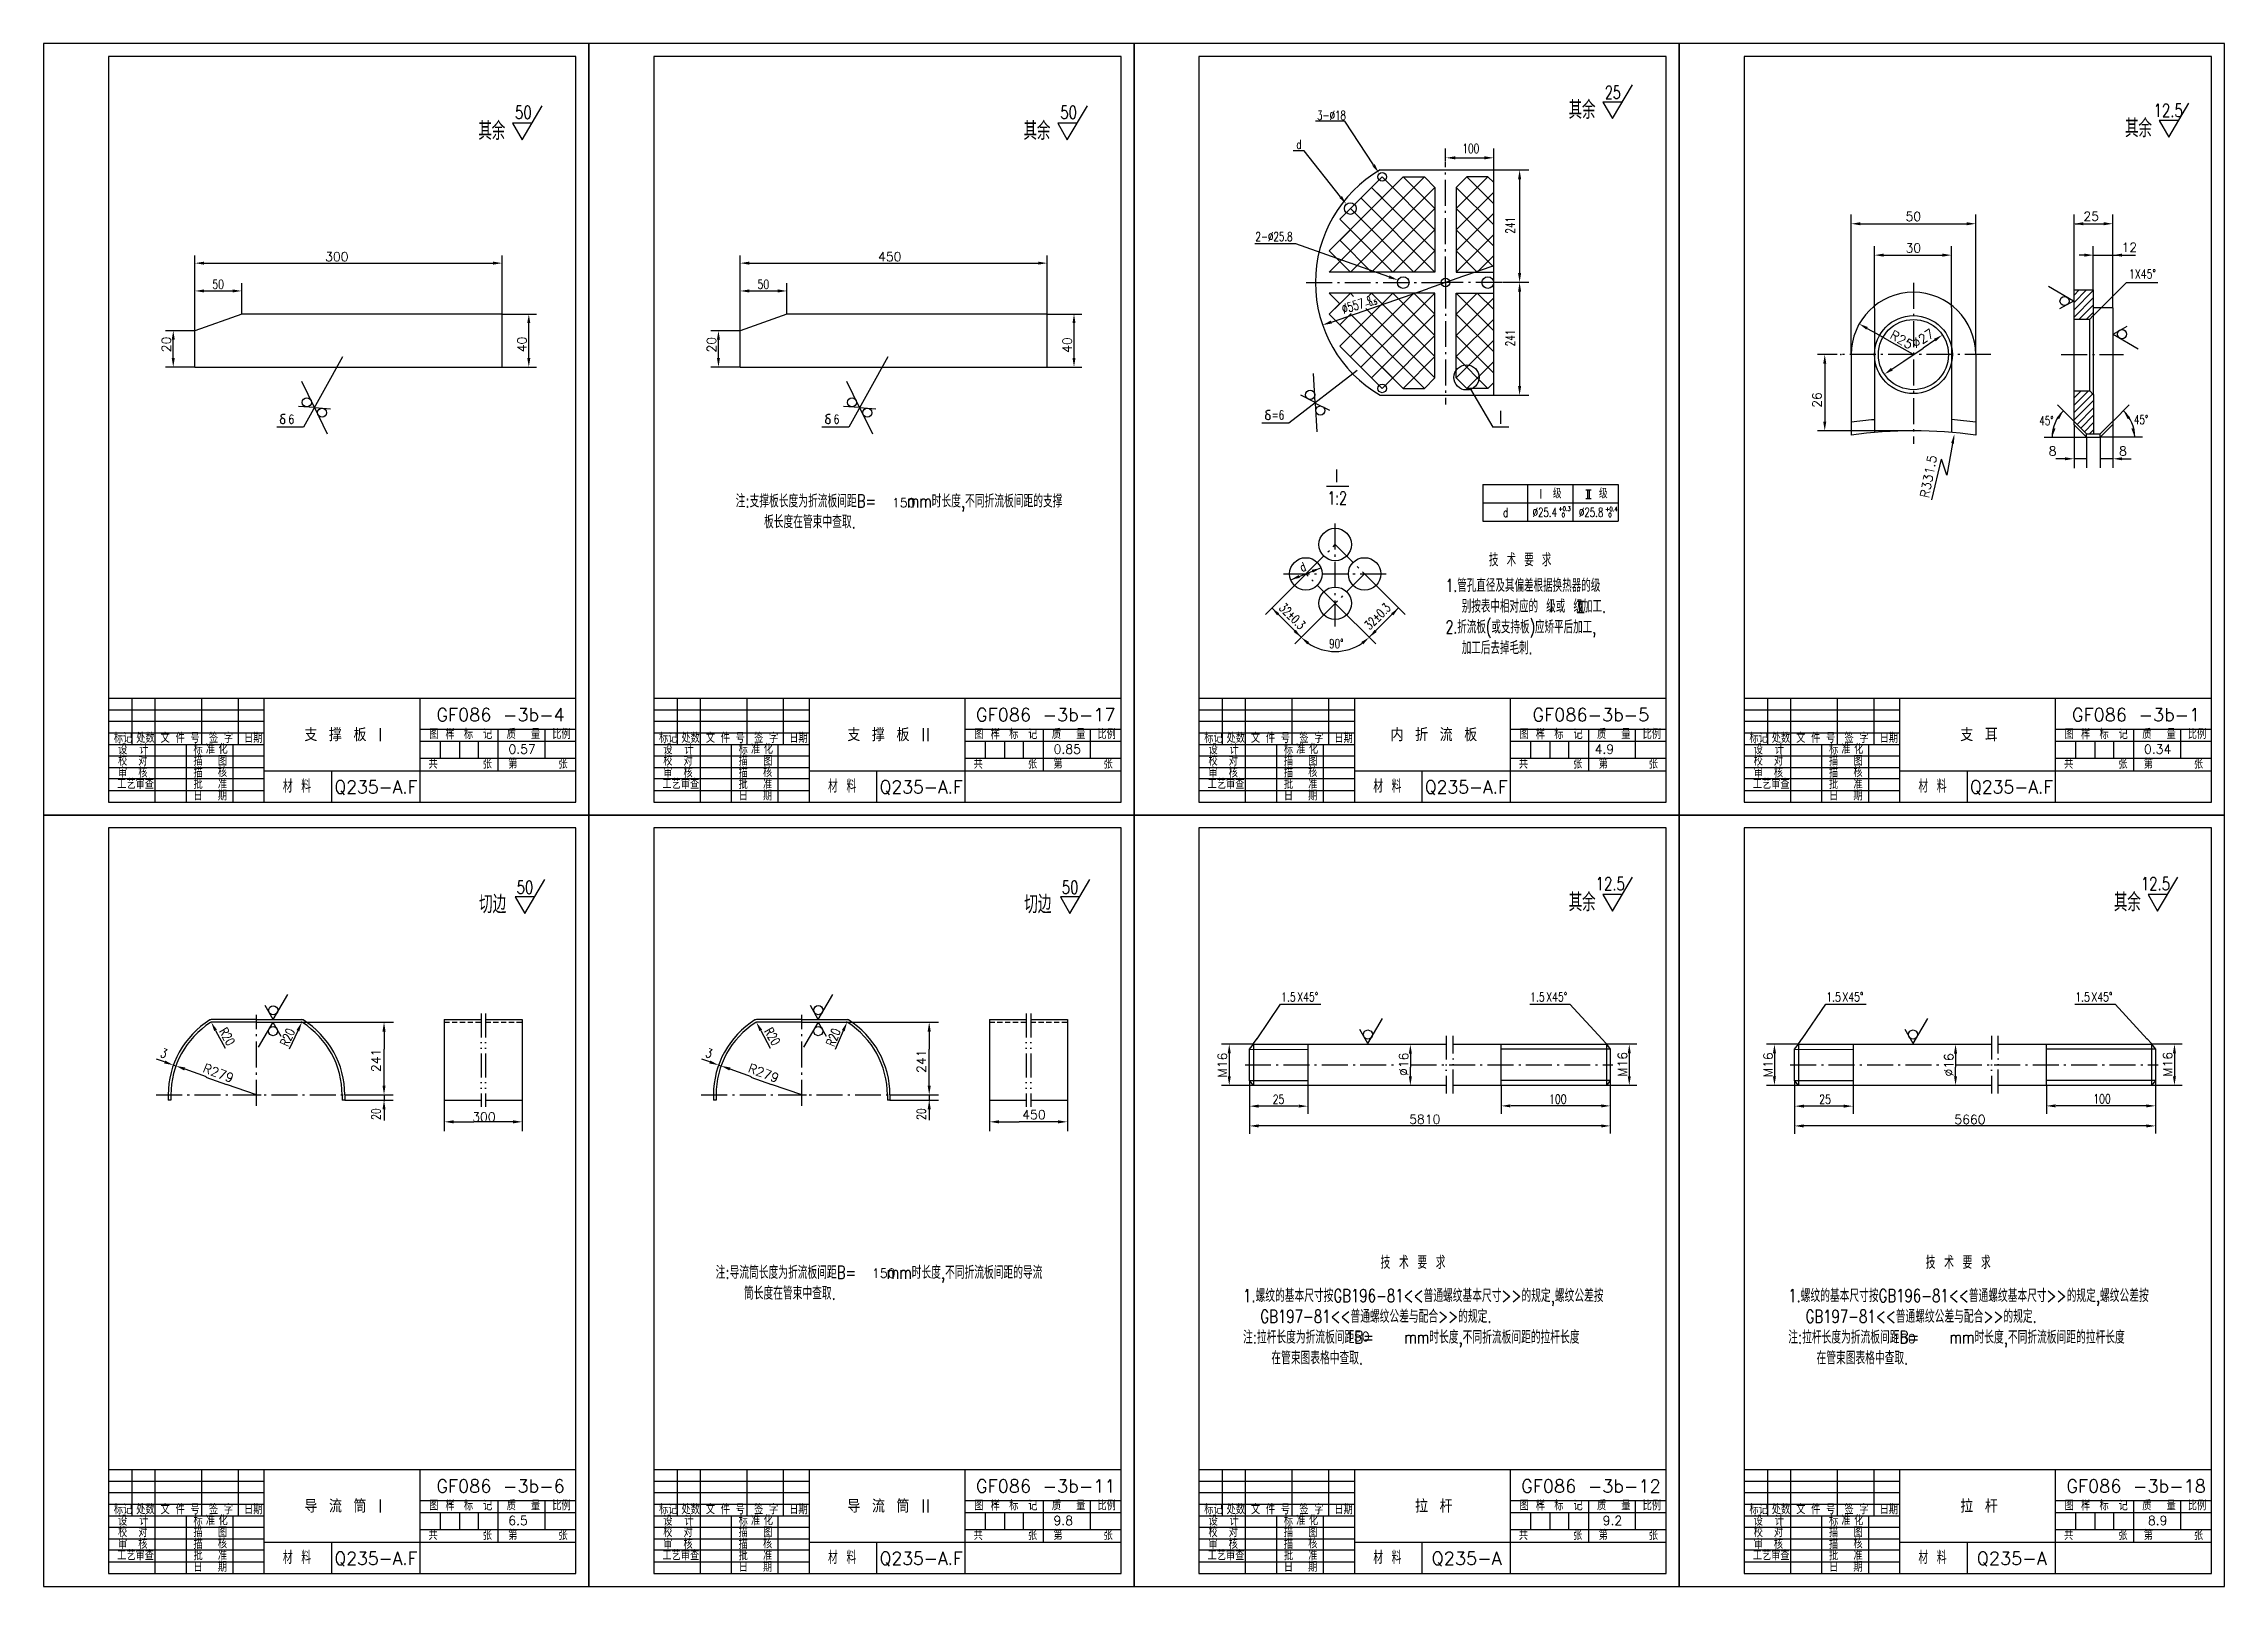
# Model space of a CAD drawing. Extents: x 0 to 840, y 0 to 594.
import ezdxf
from ezdxf.enums import TextEntityAlignment as Align

# ---------------------------------------------------------------- set-up
doc = ezdxf.new("R2010")
doc.units = 0
doc.header["$LTSCALE"] = 8
doc.header["$MEASUREMENT"] = 0
for name, pattern in [('CENTER', [1.85, 1.25, -0.25, 0.1, -0.25]), ('HIDDEN', [0.375, 0.25, -0.125]), ('PHANTOM', [1.902, 1.15, -0.25, 0.001, -0.25, 0.001, -0.25])]:
    doc.linetypes.add(name, pattern=pattern)
doc.layers.get('0').update_dxf_attribs({"linetype": 'CONTINUOUS'})
for name, color, linetype in [('1', 1, 'CONTINUOUS'), ('CC', 3, 'CONTINUOUS'), ('CW', 1, 'CONTINUOUS'), ('DD', 3, 'PHANTOM'), ('HZ', 1, 'CONTINUOUS'), ('X', 3, 'CONTINUOUS'), ('XX', 2, 'HIDDEN'), ('YY', 3, 'CONTINUOUS'), ('ZX', 1, 'CENTER')]:
    doc.layers.add(name, color=color, linetype=linetype)
doc.styles.add('HZ', font='txt', dxfattribs={"bigfont": 'hztxt'})

msp = doc.modelspace()

# ---------------------------------------------------------------- texts
at = {"style": 'HZ', "width": 0.7}
msp.add_text('I', height=5, dxfattribs=at).set_placement((561.21, 447.63), align=Align.CENTER)
at = {"layer": 'CC', "style": 'HZ'}
for s, p in [('50', (720.2, 525.7)), ('25', (788.7, 525.8)), ('300 ', (114.5, 510.2)), ('450 ', (327.5, 510.2)), ('30', (720.2, 513.6)), ('12', (803.4, 513.8)), ('8 ', (775.4, 435.4)), ('8 ', (802.5, 435.4)), ('150', (331.29, 415.5)), ('300', (169.6, 179)), (' 450', (379.9, 179.9)), ('5810', (532, 178.1)), ('5660', (742, 178)), ('150', (323.59, 118.83)), ('150', (506.24, 94.46)), ('150', (716.58, 93.6))]:
    msp.add_text(s, height=3.5, dxfattribs=at).set_placement(p, align=Align.CENTER)
for s, rotation, p in [(' 20', 90, (49, 476.6)), ('40 ', 90, (186, 479.7)), (' 20', 90, (259, 476.5)), ('40 ', 90, (396, 479.5)), ('R25', 330, (714.8, 478.5)), ('%%C27', 33, (724.8, 479)), ('26  ', 90, (684.8, 459.9)), ('R331.5', 79, (727.7, 427)), ('241', 90, (129.8, 202.5)), ('241', 90, (339.8, 202.2)), ('M16', 90, (455.8, 200.7)), ('%%C16', 90, (525.6, 201)), ('M16', 90, (609.9, 201)), ('M16', 90, (666, 200.8)), ('%%C16', 90, (735.6, 200.8)), ('M16', 90, (819.9, 201)), ('R279', 339, (66.7, 196)), ('R279', 339, (276.7, 196))]:
    msp.add_text(s, height=3.5, rotation=rotation, dxfattribs=at).set_placement(p, align=Align.CENTER)
at = {"layer": 'CW', "style": 'HZ'}
for s, height, width, p in [('3-%%C18', 3.5, 0.7, (490.5, 564.67)), ('100', 3.6, 0.7, (546.49, 551.83)), ('2-%%C25.8', 3.5, 0.7, (466.79, 517.97)), ('=6', 3.5, 0.7, (473, 449.3)), ('标记', 3.5, 0.75, (27.05, 324.8)), ('处数', 3.5, 0.75, (35.65, 324.8)), ('文', 3.5, 0.75, (45.08, 324.8)), ('件', 3.5, 0.75, (50.82, 324.8)), ('号', 3.5, 0.75, (56.55, 324.8)), ('签', 3.5, 0.75, (63.69, 324.8)), ('字', 3.5, 0.75, (69.43, 324.8)), ('日期', 3.5, 0.75, (77.2, 324.8)), ('图', 3.5, 0.75, (148.49, 326.31)), ('样', 3.5, 0.75, (154.78, 326.23)), ('标', 3.5, 0.75, (161.9, 326.27)), ('记', 3.5, 0.75, (169.27, 326.28)), ('质', 3.5, 0.75, (178.35, 326.3)), ('量', 3.5, 0.75, (187.72, 326.28)), ('比例', 3.5, 0.75, (195.92, 326.28)), ('标记', 3.5, 0.75, (237.05, 324.8)), ('处数', 3.5, 0.75, (245.65, 324.8)), ('文', 3.5, 0.75, (255.08, 324.8)), ('件', 3.5, 0.75, (260.82, 324.8)), ('号', 3.5, 0.75, (266.55, 324.8)), ('签', 3.5, 0.75, (273.69, 324.8)), ('字', 3.5, 0.75, (279.43, 324.8)), ('日期', 3.5, 0.75, (287.2, 324.8)), ('图', 3.5, 0.75, (358.49, 326.31)), ('样', 3.5, 0.75, (364.78, 326.23)), ('标', 3.5, 0.75, (371.9, 326.27)), ('记', 3.5, 0.75, (379.27, 326.28)), ('质', 3.5, 0.75, (388.35, 326.3)), ('量', 3.5, 0.75, (397.72, 326.28)), ('比例', 3.5, 0.75, (405.92, 326.28)), ('标记', 3.5, 0.75, (447.05, 324.8)), ('处数', 3.5, 0.75, (455.65, 324.8)), ('文', 3.5, 0.75, (465.08, 324.8)), ('件', 3.5, 0.75, (470.82, 324.8)), ('号', 3.5, 0.75, (476.55, 324.8)), ('签', 3.5, 0.75, (483.69, 324.8)), ('字', 3.5, 0.75, (489.43, 324.8)), ('日期', 3.5, 0.75, (497.2, 324.8)), ('图', 3.5, 0.75, (568.49, 326.31)), ('样', 3.5, 0.75, (574.78, 326.23)), ('标', 3.5, 0.75, (581.9, 326.27)), ('记', 3.5, 0.75, (589.27, 326.28)), ('质', 3.5, 0.75, (598.35, 326.3)), ('量', 3.5, 0.75, (607.72, 326.28)), ('比例', 3.5, 0.75, (615.92, 326.28)), ('标记', 3.5, 0.75, (657.05, 324.8)), ('处数', 3.5, 0.75, (665.65, 324.8)), ('文', 3.5, 0.75, (675.08, 324.8)), ('件', 3.5, 0.75, (680.82, 324.8)), ('号', 3.5, 0.75, (686.55, 324.8)), ('签', 3.5, 0.75, (693.69, 324.8)), ('字', 3.5, 0.75, (699.43, 324.8)), ('日期', 3.5, 0.75, (707.2, 324.8)), ('图', 3.5, 0.75, (778.49, 326.31)), ('样', 3.5, 0.75, (784.78, 326.23)), ('标', 3.5, 0.75, (791.9, 326.27)), ('记', 3.5, 0.75, (799.27, 326.28)), ('质', 3.5, 0.75, (808.35, 326.3)), ('量', 3.5, 0.75, (817.72, 326.28)), ('比例', 3.5, 0.75, (825.92, 326.28)), ('校', 3.5, 0.75, (28.69, 316.02)), ('设', 3.5, 0.75, (28.69, 320.41)), ('对', 3.5, 0.75, (36.47, 316.02)), ('计', 3.5, 0.75, (36.8, 320.41)), ('标', 3.5, 0.75, (57.72, 320.41)), ('描', 3.5, 0.75, (57.72, 316.02)), ('准', 3.5, 0.75, (62.47, 320.54)), ('图', 3.5, 0.75, (67.15, 316.02)), ('化', 3.5, 0.75, (67.39, 320.54)), ('校', 3.5, 0.75, (238.69, 316.02)), ('设', 3.5, 0.75, (238.69, 320.41)), ('对', 3.5, 0.75, (246.47, 316.02)), ('计', 3.5, 0.75, (246.8, 320.41)), ('标', 3.5, 0.75, (267.72, 320.41)), ('描', 3.5, 0.75, (267.72, 316.02)), ('准', 3.5, 0.75, (272.47, 320.54)), ('图', 3.5, 0.75, (277.15, 316.02)), ('化', 3.5, 0.75, (277.39, 320.54)), ('校', 3.5, 0.75, (448.69, 316.02)), ('设', 3.5, 0.75, (448.69, 320.41)), ('对', 3.5, 0.75, (456.47, 316.02)), ('计', 3.5, 0.75, (456.8, 320.41)), ('标', 3.5, 0.75, (477.72, 320.41)), ('描', 3.5, 0.75, (477.72, 316.02)), ('准', 3.5, 0.75, (482.47, 320.54)), ('图', 3.5, 0.75, (487.15, 316.02)), ('化', 3.5, 0.75, (487.39, 320.54)), ('校', 3.5, 0.75, (658.69, 316.02)), ('设', 3.5, 0.75, (658.69, 320.41)), ('对', 3.5, 0.75, (666.47, 316.02)), ('计', 3.5, 0.75, (666.8, 320.41)), ('标', 3.5, 0.75, (687.72, 320.41)), ('描', 3.5, 0.75, (687.72, 316.02)), ('准', 3.5, 0.75, (692.47, 320.54)), ('图', 3.5, 0.75, (697.15, 316.02)), ('化', 3.5, 0.75, (697.39, 320.54)), ('工艺审查', 3.5, 0.75, (28.34, 307.07)), ('审', 3.5, 0.75, (28.69, 311.46)), ('核', 3.5, 0.75, (36.47, 311.46)), ('描', 3.5, 0.75, (57.72, 311.45)), ('批', 3.5, 0.75, (57.73, 307.04)), ('核', 3.5, 0.75, (67.12, 311.63)), ('准', 3.5, 0.75, (67.1, 307.06)), ('材 料', 5, 0.75, (92.16, 305.63)), ('共', 3.5, 0.75, (148.24, 314.87)), ('张', 3.5, 0.75, (169.14, 314.87)), ('第', 3.5, 0.75, (178.97, 314.87)), ('张', 3.5, 0.75, (198.27, 314.87)), ('工艺审查', 3.5, 0.75, (238.34, 307.07)), ('审', 3.5, 0.75, (238.69, 311.46)), ('核', 3.5, 0.75, (246.47, 311.46)), ('描', 3.5, 0.75, (267.72, 311.45)), ('批', 3.5, 0.75, (267.73, 307.04)), ('核', 3.5, 0.75, (277.12, 311.63)), ('准', 3.5, 0.75, (277.1, 307.06)), ('材 料', 5, 0.75, (302.16, 305.63)), ('共', 3.5, 0.75, (358.24, 314.87)), ('张', 3.5, 0.75, (379.14, 314.87)), ('第', 3.5, 0.75, (388.97, 314.87)), ('张', 3.5, 0.75, (408.27, 314.87)), ('工艺审查', 3.5, 0.75, (448.34, 307.07)), ('审', 3.5, 0.75, (448.69, 311.46)), ('核', 3.5, 0.75, (456.47, 311.46)), ('描', 3.5, 0.75, (477.72, 311.45)), ('批', 3.5, 0.75, (477.73, 307.04)), ('核', 3.5, 0.75, (487.12, 311.63)), ('准', 3.5, 0.75, (487.1, 307.06)), ('材 料', 5, 0.75, (512.16, 305.63)), ('共', 3.5, 0.75, (568.24, 314.87)), ('张', 3.5, 0.75, (589.14, 314.87)), ('第', 3.5, 0.75, (598.97, 314.87)), ('张', 3.5, 0.75, (618.27, 314.87)), ('工艺审查', 3.5, 0.75, (658.34, 307.07)), ('审', 3.5, 0.75, (658.69, 311.46)), ('核', 3.5, 0.75, (666.47, 311.46)), ('描', 3.5, 0.75, (687.72, 311.45)), ('批', 3.5, 0.75, (687.73, 307.04)), ('核', 3.5, 0.75, (697.12, 311.63)), ('准', 3.5, 0.75, (697.1, 307.06)), ('材 料', 5, 0.75, (722.16, 305.63)), ('共', 3.5, 0.75, (778.24, 314.87)), ('张', 3.5, 0.75, (799.14, 314.87)), ('第', 3.5, 0.75, (808.97, 314.87)), ('张', 3.5, 0.75, (828.27, 314.87)), ('日', 3.5, 0.75, (57.73, 302.61)), ('期', 3.5, 0.75, (67.08, 302.65)), ('日', 3.5, 0.75, (267.73, 302.61)), ('期', 3.5, 0.75, (277.08, 302.65)), ('日', 3.5, 0.75, (477.73, 302.61)), ('期', 3.5, 0.75, (487.08, 302.65)), ('日', 3.5, 0.75, (687.73, 302.61)), ('期', 3.5, 0.75, (697.08, 302.65)), ('标记', 3.5, 0.75, (27.05, 27.8)), ('设', 3.5, 0.75, (28.69, 23.41)), ('处数', 3.5, 0.75, (35.65, 27.8)), ('计', 3.5, 0.75, (36.8, 23.41)), ('文', 3.5, 0.75, (45.08, 27.8)), ('件', 3.5, 0.75, (50.82, 27.8)), ('号', 3.5, 0.75, (56.55, 27.8)), ('标', 3.5, 0.75, (57.72, 23.41)), ('准', 3.5, 0.75, (62.47, 23.54)), ('签', 3.5, 0.75, (63.69, 27.8)), ('化', 3.5, 0.75, (67.39, 23.54)), ('字', 3.5, 0.75, (69.43, 27.8)), ('日期', 3.5, 0.75, (77.2, 27.8)), ('图', 3.5, 0.75, (148.49, 29.31)), ('样', 3.5, 0.75, (154.78, 29.23)), ('标', 3.5, 0.75, (161.9, 29.27)), ('记', 3.5, 0.75, (169.27, 29.28)), ('质', 3.5, 0.75, (178.35, 29.3)), ('量', 3.5, 0.75, (187.72, 29.28)), ('比例', 3.5, 0.75, (195.92, 29.28)), ('标记', 3.5, 0.75, (237.05, 27.8)), ('设', 3.5, 0.75, (238.69, 23.41)), ('处数', 3.5, 0.75, (245.65, 27.8)), ('计', 3.5, 0.75, (246.8, 23.41)), ('文', 3.5, 0.75, (255.08, 27.8)), ('件', 3.5, 0.75, (260.82, 27.8)), ('号', 3.5, 0.75, (266.55, 27.8)), ('标', 3.5, 0.75, (267.72, 23.41)), ('准', 3.5, 0.75, (272.47, 23.54)), ('签', 3.5, 0.75, (273.69, 27.8)), ('化', 3.5, 0.75, (277.39, 23.54)), ('字', 3.5, 0.75, (279.43, 27.8)), ('日期', 3.5, 0.75, (287.2, 27.8)), ('图', 3.5, 0.75, (358.49, 29.31)), ('样', 3.5, 0.75, (364.78, 29.23)), ('标', 3.5, 0.75, (371.9, 29.27)), ('记', 3.5, 0.75, (379.27, 29.28)), ('质', 3.5, 0.75, (388.35, 29.3)), ('量', 3.5, 0.75, (397.72, 29.28)), ('比例', 3.5, 0.75, (405.92, 29.28)), ('标记', 3.5, 0.75, (447.05, 27.8)), ('设', 3.5, 0.75, (448.69, 23.41)), ('处数', 3.5, 0.75, (455.65, 27.8)), ('计', 3.5, 0.75, (456.8, 23.41)), ('文', 3.5, 0.75, (465.08, 27.8)), ('件', 3.5, 0.75, (470.82, 27.8)), ('号', 3.5, 0.75, (476.55, 27.8)), ('标', 3.5, 0.75, (477.72, 23.41)), ('准', 3.5, 0.75, (482.47, 23.54)), ('签', 3.5, 0.75, (483.69, 27.8)), ('化', 3.5, 0.75, (487.39, 23.54)), ('字', 3.5, 0.75, (489.43, 27.8)), ('日期', 3.5, 0.75, (497.2, 27.8)), ('图', 3.5, 0.75, (568.49, 29.31)), ('样', 3.5, 0.75, (574.78, 29.23)), ('标', 3.5, 0.75, (581.9, 29.27)), ('记', 3.5, 0.75, (589.27, 29.28)), ('质', 3.5, 0.75, (598.35, 29.3)), ('量', 3.5, 0.75, (607.72, 29.28)), ('比例', 3.5, 0.75, (615.92, 29.28)), ('标记', 3.5, 0.75, (657.05, 27.8)), ('设', 3.5, 0.75, (658.69, 23.41)), ('处数', 3.5, 0.75, (665.65, 27.8)), ('计', 3.5, 0.75, (666.8, 23.41)), ('文', 3.5, 0.75, (675.08, 27.8)), ('件', 3.5, 0.75, (680.82, 27.8)), ('号', 3.5, 0.75, (686.55, 27.8)), ('标', 3.5, 0.75, (687.72, 23.41)), ('准', 3.5, 0.75, (692.47, 23.54)), ('签', 3.5, 0.75, (693.69, 27.8)), ('化', 3.5, 0.75, (697.39, 23.54)), ('字', 3.5, 0.75, (699.43, 27.8)), ('日期', 3.5, 0.75, (707.2, 27.8)), ('图', 3.5, 0.75, (778.49, 29.31)), ('样', 3.5, 0.75, (784.78, 29.23)), ('标', 3.5, 0.75, (791.9, 29.27)), ('记', 3.5, 0.75, (799.27, 29.28)), ('质', 3.5, 0.75, (808.35, 29.3)), ('量', 3.5, 0.75, (817.72, 29.28)), ('比例', 3.5, 0.75, (825.92, 29.28)), ('校', 3.5, 0.75, (28.69, 19.02)), ('审', 3.5, 0.75, (28.69, 14.46)), ('核', 3.5, 0.75, (36.47, 14.46)), ('对', 3.5, 0.75, (36.47, 19.02)), ('描', 3.5, 0.75, (57.72, 19.02)), ('描', 3.5, 0.75, (57.72, 14.45)), ('核', 3.5, 0.75, (67.12, 14.63)), ('图', 3.5, 0.75, (67.15, 19.02)), ('共', 3.5, 0.75, (148.24, 17.87)), ('张', 3.5, 0.75, (169.14, 17.87)), ('第', 3.5, 0.75, (178.97, 17.87)), ('张', 3.5, 0.75, (198.27, 17.87)), ('校', 3.5, 0.75, (238.69, 19.02)), ('审', 3.5, 0.75, (238.69, 14.46)), ('核', 3.5, 0.75, (246.47, 14.46)), ('对', 3.5, 0.75, (246.47, 19.02)), ('描', 3.5, 0.75, (267.72, 19.02)), ('描', 3.5, 0.75, (267.72, 14.45)), ('核', 3.5, 0.75, (277.12, 14.63)), ('图', 3.5, 0.75, (277.15, 19.02)), ('共', 3.5, 0.75, (358.24, 17.87)), ('张', 3.5, 0.75, (379.14, 17.87)), ('第', 3.5, 0.75, (388.97, 17.87)), ('张', 3.5, 0.75, (408.27, 17.87)), ('校', 3.5, 0.75, (448.69, 19.02)), ('审', 3.5, 0.75, (448.69, 14.46)), ('核', 3.5, 0.75, (456.47, 14.46)), ('对', 3.5, 0.75, (456.47, 19.02)), ('描', 3.5, 0.75, (477.72, 19.02)), ('描', 3.5, 0.75, (477.72, 14.45)), ('核', 3.5, 0.75, (487.12, 14.63)), ('图', 3.5, 0.75, (487.15, 19.02)), ('共', 3.5, 0.75, (568.24, 17.87)), ('张', 3.5, 0.75, (589.14, 17.87)), ('第', 3.5, 0.75, (598.97, 17.87)), ('张', 3.5, 0.75, (618.27, 17.87)), ('校', 3.5, 0.75, (658.69, 19.02)), ('审', 3.5, 0.75, (658.69, 14.46)), ('核', 3.5, 0.75, (666.47, 14.46)), ('对', 3.5, 0.75, (666.47, 19.02)), ('描', 3.5, 0.75, (687.72, 19.02)), ('描', 3.5, 0.75, (687.72, 14.45)), ('核', 3.5, 0.75, (697.12, 14.63)), ('图', 3.5, 0.75, (697.15, 19.02)), ('共', 3.5, 0.75, (778.24, 17.87)), ('张', 3.5, 0.75, (799.14, 17.87)), ('第', 3.5, 0.75, (808.97, 17.87)), ('张', 3.5, 0.75, (828.27, 17.87)), ('工艺审查', 3.5, 0.75, (28.34, 10.07)), ('批', 3.5, 0.75, (57.73, 10.04)), ('日', 3.5, 0.75, (57.73, 5.61)), ('期', 3.5, 0.75, (67.08, 5.65)), ('准', 3.5, 0.75, (67.1, 10.06)), ('材 料', 5, 0.75, (92.16, 8.63)), ('工艺审查', 3.5, 0.75, (238.34, 10.07)), ('批', 3.5, 0.75, (267.73, 10.04)), ('日', 3.5, 0.75, (267.73, 5.61)), ('期', 3.5, 0.75, (277.08, 5.65)), ('准', 3.5, 0.75, (277.1, 10.06)), ('材 料', 5, 0.75, (302.16, 8.63)), ('工艺审查', 3.5, 0.75, (448.34, 10.07)), ('批', 3.5, 0.75, (477.73, 10.04)), ('日', 3.5, 0.75, (477.73, 5.61)), ('期', 3.5, 0.75, (487.08, 5.65)), ('准', 3.5, 0.75, (487.1, 10.06)), ('材 料', 5, 0.75, (512.16, 8.63)), ('工艺审查', 3.5, 0.75, (658.34, 10.07)), ('批', 3.5, 0.75, (687.73, 10.04)), ('日', 3.5, 0.75, (687.73, 5.61)), ('期', 3.5, 0.75, (697.08, 5.65)), ('准', 3.5, 0.75, (697.1, 10.06)), ('材 料', 5, 0.75, (722.16, 8.63))]:
    msp.add_text(s, height=height, dxfattribs=dict(at, width=width)).set_placement(p)
at = {"layer": 'CW', "style": 'HZ', "width": 0.7}
msp.add_text('d', height=3.5, dxfattribs=at).set_placement((483.51, 553.49), align=Align.CENTER)
for s, height, rotation, p in [('241', 3.6, 90, (566.73, 520.81)), ('%%c557', 3.6, 16.94217, (500.7, 489.95)), ('0', 1.7, 14.60906, (509.98, 494.8)), ('-0.5', 1.7, 14.60906, (509.3, 492.58)), ('241', 3.6, 90, (566.73, 477.43))]:
    msp.add_text(s, height=height, rotation=rotation, dxfattribs=at).set_placement(p)
at = {"layer": 'X', "style": 'HZ'}
for s, height, p in [('GF086 -3b-4', 5, (176, 333.1)), ('GF086 -3b-17', 5, (386, 333.1)), ('GF086-3b-5', 5, (596, 333.1)), ('GF086 -3b-1', 5, (806, 333.1)), ('支 撑 板 I', 5, (115.5, 325.4)), ('支 撑 板 II', 5, (325.5, 325.4)), ('内 折 流 板', 5, (535.5, 325.4)), ('支 耳', 5, (745.5, 325.4)), ('0.57', 3.5, (184.3, 320.6)), ('0.85', 3.5, (394.3, 320.6)), ('4.9  ', 3.5, (604.3, 320.6)), ('0.34', 3.5, (814.3, 320.6)), ('导 流 筒 I', 5, (115.5, 28.4)), ('GF086 -3b-6', 5, (176, 36.1)), ('导 流 筒 II', 5, (325.5, 28.4)), ('GF086 -3b-11', 5, (386, 36.1)), ('拉 杆', 5, (535.5, 28.4)), ('GF086 -3b-12', 5, (596, 36.1)), ('拉 杆', 5, (745.5, 28.4)), ('GF086 -3b-18', 5, (806, 36.1)), ('6.5 ', 3.5, (184.3, 23.6)), ('9.8 ', 3.5, (394.3, 23.6)), ('9.2', 3.5, (604.3, 23.6)), ('8.9', 3.5, (814.3, 23.6)), ('Q235-A', 5, (548.1, 8.3)), ('Q235-A', 5, (758.1, 8.3))]:
    msp.add_text(s, height=height, dxfattribs=at).set_placement(p, align=Align.CENTER)
at = {"layer": 'X', "style": 'HZ', "width": 0.914286}
for p, p2 in [((112, 305.3), (144, 305.3)), ((322, 305.3), (354, 305.3)), ((532, 305.3), (564, 305.3)), ((742, 305.3), (774, 305.3)), ((112, 8.3), (144, 8.3)), ((322, 8.3), (354, 8.3))]:
    msp.add_text('Q235-A.F', height=5, dxfattribs=at).set_placement(p, p2, align=Align.FIT)

# ---------------------------------------------------------------- blocks, each defined once
blk = doc.blocks.new('DLT1')
for p, q in [((185.32, 259.11), (193.04, 272.15)), ((189.03, 265.44), (181.64, 265.44)), ((181.64, 265.44), (185.32, 259.11)), ((88.4, 218.3), (94.02, 227.94)), ((88.4, 218.3), (85.33, 223.69)), ((82, 218.23), (64.54, 218.23)), ((82, 217.23), (64.82, 217.23)), ((82, 218.23), (99.46, 218.23)), ((82, 217.23), (99.18, 217.23)), ((88.32, 217.27), (82.7, 207.62)), ((88.32, 217.27), (91.39, 211.88)), ((154.35, 218.23), (154.35, 187.23)), ((154.35, 218.23), (168.5, 218.23)), ((170.21, 218.23), (184.35, 218.23)), ((184.35, 218.23), (184.35, 187.23)), ((48, 189.23), (48, 187.23)), ((49, 187.23), (48, 187.23)), ((49, 189.23), (49, 187.23)), ((115, 189.23), (115, 187.23)), ((116, 187.23), (115, 187.23)), ((116, 189.23), (116, 187.23)), ((154.35, 187.23), (168.5, 187.23)), ((170.21, 187.23), (184.35, 187.23))]:
    blk.add_line(p, q)
for centre in [(88.43, 221.78), (88.36, 213.78)]:
    blk.add_circle(centre, 1.75)
for centre, radius, start, end in [((82, 189.23), 34, 121.95275, 180), ((82, 189.23), 33, 122.46174, 180), ((64.54, 217.23), 1, 90, 121.95275), ((64.82, 216.23), 1, 90, 122.46174), ((99.18, 216.23), 1, 57.53826, 90), ((99.46, 217.23), 1, 58.04725, 90), ((82, 189.23), 33, 0, 57.53826), ((82, 189.23), 34, 0, 58.04725)]:
    blk.add_arc(centre, radius, start, end)
at = {"layer": 'CC'}
for p, q in [((66.24, 214.05), (69.92, 207.18)), ((97.95, 213.96), (94.64, 206.86)), ((99.29, 217.23), (134.72, 217.23)), ((131.12, 213.63), (131.12, 206.83)), ((46.6, 201.9), (43.49, 203.01)), ((131.12, 199.63), (131.12, 206.83)), ((49.99, 200.69), (50.94, 200.41)), ((54.34, 199.21), (62.55, 196.34)), ((62.47, 196.06), (70.39, 193.29)), ((82, 189.23), (70.39, 193.29)), ((131.12, 192.83), (131.12, 199.63)), ((80.2, 189.23), (83.8, 189.23)), ((80.2, 189.23), (83.8, 189.23)), ((80.2, 189.23), (83.8, 189.23)), ((80.2, 189.23), (83.8, 189.23)), ((80.2, 189.23), (83.8, 189.23)), ((80.2, 189.23), (83.8, 189.23)), ((80.2, 189.23), (83.8, 189.23)), ((82, 187.43), (82, 191.03)), ((82, 187.43), (82, 191.03)), ((82, 187.43), (82, 191.03)), ((82, 187.43), (82, 191.03)), ((82, 187.43), (82, 191.03)), ((82, 187.43), (82, 191.03)), ((82, 187.43), (82, 191.03)), ((116, 189.23), (134.65, 189.23)), ((116, 187.23), (134.65, 187.23)), ((131.12, 189.23), (131.12, 186.77)), ((154.35, 187.22), (154.35, 175.26)), ((184.35, 187.22), (184.35, 175.26)), ((131.12, 183.63), (131.12, 179.43)), ((157.95, 178.86), (165.75, 178.86)), ((172.95, 178.86), (165.75, 178.86)), ((180.75, 178.86), (172.95, 178.86))]:
    blk.add_line(p, q, dxfattribs=at)
for points in [[(65.71, 213.77), (66.76, 214.34), (64.54, 217.23)], [(98.49, 213.71), (97.4, 214.21), (99.46, 217.23)], [(131.72, 213.63), (130.52, 213.63), (131.12, 217.23)], [(46.8, 202.47), (46.4, 201.34), (49.99, 200.69)], [(54.14, 198.64), (54.54, 199.78), (50.94, 200.4)], [(131.72, 192.83), (130.52, 192.83), (131.12, 189.23)], [(131.72, 183.63), (130.52, 183.63), (131.12, 187.23)], [(157.95, 178.26), (157.95, 179.46), (154.35, 178.86)], [(180.75, 178.26), (180.75, 179.46), (184.35, 178.86)]]:
    blk.add_solid(points, dxfattribs=at)
at = {"layer": 'DD'}
for p, q in [((168.5, 220.56), (168.5, 184.64)), ((170.21, 220.56), (170.21, 184.64))]:
    blk.add_line(p, q, dxfattribs=at)
at = {"layer": 'XX', "linetype": 'HIDDEN'}
for p, q in [((154.35, 217.23), (168.5, 217.23)), ((170.21, 217.23), (184.35, 217.23))]:
    blk.add_line(p, q, dxfattribs=at)
at = {"layer": 'ZX'}
for p, q in [((82, 185), (82, 220)), ((43.34, 189.23), (115.37, 189.23))]:
    blk.add_line(p, q, dxfattribs=at)
at = {"style": 'HZ', "width": 0.75}
blk.add_text('50', height=5, dxfattribs=at).set_placement((185.4, 266.66), align=Align.CENTER)
at = {"layer": 'CW', "style": 'HZ', "width": 0.75}
for s, rotation, p in [('R20', 299.5559, (67.48, 213.81)), ('R20', 66.11938, (94.15, 207.52)), ('3', 340.17779, (44.69, 203.98)), ('20', 90, (129.75, 179.57))]:
    blk.add_text(s, height=3.5, rotation=rotation, dxfattribs=at).set_placement(p)
at = {"layer": 'HZ', "linetype": 'Continuous', "style": 'HZ', "width": 0.75}
blk.add_text('切边', height=7, dxfattribs=at).set_placement((172.96, 259.11), align=Align.CENTER)
blk = doc.blocks.new('ZCB1')
for p, q in [((184.3, 260.02), (192.03, 273.06)), ((188.01, 266.35), (180.62, 266.35)), ((180.62, 266.35), (184.3, 260.02)), ((76.3, 192.89), (58.29, 186.42)), ((58.29, 172.47), (58.29, 186.42)), ((176.6, 192.89), (76.3, 192.89)), ((176.6, 172.47), (176.6, 192.89)), ((58.29, 172.47), (176.6, 172.47)), ((104.31, 156.88), (99.41, 166.91)), ((104.31, 156.88), (98.12, 157.31)), ((104.33, 156.85), (109.23, 146.82)), ((104.33, 156.85), (110.52, 156.41))]:
    blk.add_line(p, q)
for centre in [(101.39, 158.85), (107.27, 154.88)]:
    blk.add_circle(centre, 1.75)
at = {"layer": 'CC'}
for p, q in [((58.29, 204.84), (58.29, 215.48)), ((61.79, 212.48), (173.94, 212.48)), ((176.6, 192.96), (176.6, 215.48)), ((58.29, 186.48), (58.29, 204.77)), ((61.79, 201.77), (73.65, 201.77)), ((76.3, 192.96), (76.3, 204.77)), ((58.22, 186.48), (46.94, 186.48)), ((176.66, 192.89), (189.89, 192.89)), ((186.89, 175.97), (186.89, 190.22)), ((49.94, 175.7), (49.94, 183.46)), ((58.22, 172.47), (46.94, 172.47)), ((176.66, 172.47), (189.89, 172.47))]:
    blk.add_line(p, q, dxfattribs=at)
for points in [[(61.79, 211.9), (61.79, 213.06), (58.29, 212.48)], [(173.1, 211.9), (173.1, 213.06), (176.6, 212.48)], [(61.79, 201.19), (61.79, 202.36), (58.29, 201.77)], [(72.8, 201.19), (72.8, 202.36), (76.3, 201.77)], [(50.52, 183.01), (49.35, 183.01), (49.94, 186.51)], [(187.47, 189.39), (186.3, 189.39), (186.89, 192.89)], [(50.52, 175.95), (49.35, 175.95), (49.94, 172.45)], [(187.47, 175.97), (186.3, 175.97), (186.89, 172.47)]]:
    blk.add_solid(points, dxfattribs=at)
at = {"layer": 'CW'}
for p, q in [((91.25, 152.17), (91.16, 151.93)), ((91.16, 151.93), (91.2, 151.4)), ((91.2, 151.4), (91.23, 151.23)), ((91.23, 151.23), (91.4, 151.01)), ((91.37, 152.39), (91.25, 152.17)), ((91.6, 152.58), (91.37, 152.39)), ((91.48, 153.52), (91.49, 153.88)), ((91.6, 153.2), (91.48, 153.52)), ((91.49, 153.88), (91.62, 154.07)), ((91.83, 152.97), (91.6, 153.2)), ((91.75, 152.73), (91.6, 152.58)), ((91.62, 154.07), (91.91, 154.26)), ((92.09, 152.82), (91.75, 152.73)), ((92.15, 152.8), (91.83, 152.97)), ((91.91, 154.26), (92.15, 154.29)), ((92.15, 154.29), (92.98, 154.29)), ((92.37, 152.7), (92.15, 152.8)), ((92.55, 152.58), (92.37, 152.7)), ((92.75, 152.41), (92.55, 152.58)), ((92.93, 152.17), (92.75, 152.41)), ((92.95, 151.84), (92.93, 152.17)), ((92.93, 151.14), (92.95, 151.84)), ((91.4, 151.01), (91.66, 150.84)), ((91.66, 150.84), (92.04, 150.72)), ((92.04, 150.72), (92.41, 150.75)), ((92.41, 150.75), (92.71, 150.87)), ((92.71, 150.87), (92.93, 151.14))]:
    blk.add_line(p, q, dxfattribs=at)
at = {"layer": 'X'}
for p, q in [((115.19, 176.37), (100.12, 149.33)), ((100.12, 149.33), (89.78, 149.33))]:
    blk.add_line(p, q, dxfattribs=at)
at = {"style": 'HZ', "width": 0.75}
blk.add_text('50', height=5, dxfattribs=at).set_placement((184.78, 268.02), align=Align.CENTER)
at = {"layer": 'CW', "style": 'HZ', "width": 0.75}
for s, height, p in [('其', 7, (170.05, 259.92)), ('余', 7, (175.21, 259.92)), ('50', 3.5, (67.23, 202.61))]:
    blk.add_text(s, height=height, dxfattribs=at).set_placement(p, align=Align.CENTER)
at = {"layer": 'HZ', "style": 'HZ', "width": 0.75}
blk.add_text('6', height=3.5, dxfattribs=at).set_placement((94.27, 150.64))
blk = doc.blocks.new('ZCB2')
for p, q in [((184.3, 260.02), (192.03, 273.06)), ((188.01, 266.35), (180.62, 266.35)), ((180.62, 266.35), (184.3, 260.02)), ((76.3, 192.89), (58.29, 186.42)), ((58.29, 172.47), (58.29, 186.42)), ((176.6, 192.89), (76.3, 192.89)), ((176.6, 172.47), (176.6, 192.89)), ((58.29, 172.47), (176.6, 172.47)), ((104.31, 156.88), (99.41, 166.91)), ((104.31, 156.88), (98.12, 157.31)), ((104.33, 156.85), (109.23, 146.82)), ((104.33, 156.85), (110.52, 156.41))]:
    blk.add_line(p, q)
for centre in [(101.39, 158.85), (107.27, 154.88)]:
    blk.add_circle(centre, 1.75)
at = {"layer": 'CC'}
for p, q in [((58.29, 204.84), (58.29, 215.48)), ((61.79, 212.48), (173.94, 212.48)), ((176.6, 192.96), (176.6, 215.48)), ((58.29, 186.48), (58.29, 204.77)), ((61.79, 201.77), (73.65, 201.77)), ((76.3, 192.96), (76.3, 204.77)), ((58.22, 186.48), (46.94, 186.48)), ((176.66, 192.89), (189.89, 192.89)), ((186.89, 175.97), (186.89, 190.22)), ((49.94, 175.7), (49.94, 183.46)), ((58.22, 172.47), (46.94, 172.47)), ((176.66, 172.47), (189.89, 172.47))]:
    blk.add_line(p, q, dxfattribs=at)
for points in [[(61.79, 211.9), (61.79, 213.06), (58.29, 212.48)], [(173.1, 211.9), (173.1, 213.06), (176.6, 212.48)], [(61.79, 201.19), (61.79, 202.36), (58.29, 201.77)], [(72.8, 201.19), (72.8, 202.36), (76.3, 201.77)], [(50.52, 183.01), (49.35, 183.01), (49.94, 186.51)], [(187.47, 189.39), (186.3, 189.39), (186.89, 192.89)], [(50.52, 175.95), (49.35, 175.95), (49.94, 172.45)], [(187.47, 175.97), (186.3, 175.97), (186.89, 172.47)]]:
    blk.add_solid(points, dxfattribs=at)
at = {"layer": 'CW'}
for p, q in [((91.25, 152.17), (91.16, 151.93)), ((91.16, 151.93), (91.2, 151.4)), ((91.2, 151.4), (91.23, 151.23)), ((91.23, 151.23), (91.4, 151.01)), ((91.37, 152.39), (91.25, 152.17)), ((91.6, 152.58), (91.37, 152.39)), ((91.48, 153.52), (91.49, 153.88)), ((91.6, 153.2), (91.48, 153.52)), ((91.49, 153.88), (91.62, 154.07)), ((91.83, 152.97), (91.6, 153.2)), ((91.75, 152.73), (91.6, 152.58)), ((91.62, 154.07), (91.91, 154.26)), ((92.09, 152.82), (91.75, 152.73)), ((92.15, 152.8), (91.83, 152.97)), ((91.91, 154.26), (92.15, 154.29)), ((92.15, 154.29), (92.98, 154.29)), ((92.37, 152.7), (92.15, 152.8)), ((92.55, 152.58), (92.37, 152.7)), ((92.75, 152.41), (92.55, 152.58)), ((92.93, 152.17), (92.75, 152.41)), ((92.95, 151.84), (92.93, 152.17)), ((92.93, 151.14), (92.95, 151.84)), ((91.4, 151.01), (91.66, 150.84)), ((91.66, 150.84), (92.04, 150.72)), ((92.04, 150.72), (92.41, 150.75)), ((92.41, 150.75), (92.71, 150.87)), ((92.71, 150.87), (92.93, 151.14))]:
    blk.add_line(p, q, dxfattribs=at)
at = {"layer": 'X'}
for p, q in [((115.19, 176.37), (100.12, 149.33)), ((100.12, 149.33), (89.78, 149.33))]:
    blk.add_line(p, q, dxfattribs=at)
at = {"style": 'HZ', "width": 0.75}
blk.add_text('50', height=5, dxfattribs=at).set_placement((184.83, 268.02), align=Align.CENTER)
at = {"layer": 'CW', "style": 'HZ', "width": 0.75}
for s, height, p in [('其', 7, (170.05, 259.92)), ('余', 7, (175.21, 259.92)), ('50', 3.5, (67.23, 202.61))]:
    blk.add_text(s, height=height, dxfattribs=at).set_placement(p, align=Align.CENTER)
at = {"layer": 'HZ', "style": 'HZ', "width": 0.75}
for s, height, p in [('6', 3.5, (94.27, 150.64)), ('注:支撑板长度为折流板间距B=   mm时长度,不同折流板间距的支撑', 5, (56.58, 118.39)), ('   板长度在管束中查取.', 5, (56.58, 110.39))]:
    blk.add_text(s, height=height, dxfattribs=at).set_placement(p)
blk = doc.blocks.new('ZLBFG1')
for p, q in [((184.27, 268.11), (191.99, 281.15)), ((180.59, 274.44), (184.27, 268.11)), ((187.97, 274.44), (180.59, 274.44)), ((134.35, 127.28), (134.35, 113.13)), ((134.35, 127.28), (186.54, 127.28)), ((186.54, 127.28), (186.54, 113.13)), ((134.35, 113.13), (186.54, 113.13)), ((66.1, 92.83), (66.28, 92.83)), ((66.19, 92.74), (66.19, 92.92))]:
    blk.add_line(p, q)
for centre in [(77.5, 104.14), (66.19, 92.83), (88.81, 92.83), (77.5, 81.52)]:
    blk.add_circle(centre, 6.25)
at = {"layer": 'CC'}
for p, q in [((66.14, 92.79), (50.6, 77.25)), ((60.36, 90.56), (71.97, 95.13)), ((88.86, 92.79), (104.4, 77.25)), ((53.08, 79.72), (64.39, 68.41)), ((61.9, 65.92), (77.46, 81.47)), ((93.1, 65.92), (77.54, 81.47)), ((101.92, 79.72), (90.61, 68.41))]:
    blk.add_line(p, q, dxfattribs=at)
blk.add_arc((77.5, 81.52), 18.56, 235.82323, 304.17677, dxfattribs=at)
for points in [[(68.92, 93.32), (68.49, 94.4), (71.97, 95.13)], [(63.43, 92.39), (63.86, 91.31), (60.38, 90.58)], [(55.14, 76.83), (55.96, 77.66), (53.08, 79.72)], [(99.86, 76.83), (99.04, 77.66), (101.92, 79.72)], [(61.5, 70.47), (62.33, 71.29), (64.39, 68.41)], [(67.45, 66.61), (66.7, 65.72), (64.38, 68.4)], [(87.55, 66.61), (88.3, 65.72), (90.62, 68.4)], [(93.5, 70.47), (92.67, 71.29), (90.61, 68.41)]]:
    blk.add_solid(points, dxfattribs=at)
at = {"layer": 'CW'}
for p, q in [((174.01, 125.2), (176.05, 125.2)), ((174.01, 121.91), (176.05, 121.91)), ((174.62, 125.2), (174.62, 122.05)), ((175.43, 122.05), (175.43, 125.2)), ((170.68, 82.32), (173.43, 82.32)), ((173.43, 77.9), (170.68, 77.9)), ((171.64, 82.32), (171.64, 77.9)), ((172.46, 82.32), (172.46, 77.9))]:
    blk.add_line(p, q, dxfattribs=at)
at = {"layer": 'X'}
for p, q in [((74.11, 126.56), (82.7, 126.56)), ((151.55, 127.28), (151.55, 113.13)), ((169.04, 127.28), (169.04, 113.19)), ((134.35, 120.2), (186.54, 120.2))]:
    blk.add_line(p, q, dxfattribs=at)
at = {"layer": 'ZX'}
for p, q in [((77.5, 72.64), (77.5, 113.21)), ((66.19, 92.83), (77.5, 104.14)), ((77.5, 104.14), (88.81, 92.83)), ((57.54, 92.83), (98.28, 92.83)), ((77.5, 81.52), (66.19, 92.83)), ((88.81, 92.83), (77.5, 81.52))]:
    blk.add_line(p, q, dxfattribs=at)
at = {"style": 'HZ', "width": 0.7}
for s, p in [('25', (184.43, 275.72)), ('I', (78.03, 128.09)), ('1:2', (78.26, 119.52))]:
    blk.add_text(s, height=5, dxfattribs=at).set_placement(p, align=Align.CENTER)
at = {"layer": 'CW', "style": 'HZ'}
for s, height, width, p in [('其', 7, 0.75, (170.02, 268.01)), ('余', 7, 0.75, (175.17, 268.01)), ('%%c25.4', 3.5, 0.7, (158.24, 114.77)), ('%%c25.8', 3.5, 0.7, (176.08, 114.77)), ('I', 4.5, 0.7, (160.63, 78.08))]:
    blk.add_text(s, height=height, dxfattribs=dict(at, width=width)).set_placement(p, align=Align.CENTER)
at = {"layer": 'CW', "style": 'HZ', "width": 0.7}
for s, height, p in [('d', 3.5, (142.16, 114.73)), ('I', 3.5, (156.25, 121.91)), ('级', 3.5, (161.35, 121.93)), ('+0.3', 1.7, (163.51, 117.09)), ('级', 3.5, (179.11, 121.93)), ('+0.4', 1.7, (181.52, 116.94)), ('0', 1.7, (164.75, 114.65)), ('0', 1.7, (182.72, 114.65)), ('90%%D', 3.5, (75.19, 64.26))]:
    blk.add_text(s, height=height, dxfattribs=at).set_placement(p)
blk.add_text('d', height=3.5, rotation=21.90684, dxfattribs=at).set_placement((65.63, 93.9), align=Align.CENTER)
for rotation, p in [(315, (55.59, 79.46)), (45, (90.85, 71.07))]:
    blk.add_text('32%%P0.3', height=3.5, rotation=rotation, dxfattribs=at).set_placement(p)
at = {"layer": 'HZ', "style": 'HZ', "width": 0.7}
for s, p in [('           技 术 要 求', (99.41, 95.76)), ('1.管孔直径及其偏差根据换热器的级', (120.02, 85.9)), ('2.折流板(或支持板)应矫平后加工,', (120.02, 69.9)), ('  别按表中相对应的 级或 级加工.', (120.02, 77.9)), ('  加工后去掉毛刺.', (120.02, 61.9))]:
    blk.add_text(s, height=5, dxfattribs=at).set_placement(p)
blk = doc.blocks.new('*X18')
at = {"color": 0}
for p, q in [((152.09, 157.75), (157.61, 163.26)), ((152.09, 160.58), (154.78, 163.26)), ((152.09, 154.92), (159.28, 162.11)), ((152.09, 152.09), (159.56, 159.56)), ((153.24, 150.41), (159.56, 156.73)), ((154.65, 148.99), (159.56, 153.9)), ((156.07, 147.58), (159.56, 151.07)), ((158.05, 146.74), (159.56, 148.25))]:
    blk.add_line(p, q, dxfattribs=at)
blk = doc.blocks.new('*X19')
at = {"color": 0}
for p, q in [((152.09, 197.34), (156.93, 202.19)), ((152.09, 200.17), (154.1, 202.19)), ((152.09, 194.52), (159.51, 201.94)), ((152.09, 191.69), (159.51, 199.11)), ((154.11, 190.88), (159.51, 196.28)), ((156.94, 190.88), (159.51, 193.46))]:
    blk.add_line(p, q, dxfattribs=at)
blk = doc.blocks.new('ZE')
for p, q in [((188.6, 261.05), (196.32, 274.09)), ((184.92, 267.38), (188.6, 261.05)), ((192.31, 267.38), (184.92, 267.38)), ((151.91, 197.9), (142.27, 203.53)), ((152.09, 190.91), (152.09, 202.19)), ((152.09, 202.19), (159.51, 202.19)), ((159.51, 202.2), (159.51, 192.68)), ((75.22, 195.06), (75.22, 177.26)), ((104.91, 195.27), (104.91, 177.29)), ((151.91, 197.9), (146.52, 194.83)), ((167.09, 195.32), (167.09, 150.32)), ((152.09, 163.27), (152.09, 190.91)), ((152.09, 190.88), (158.14, 190.88)), ((158.13, 190.93), (159.51, 192.37)), ((158.13, 163.26), (158.13, 190.93)), ((159.51, 192.68), (159.51, 161.88)), ((167.11, 185.1), (172.5, 188.18)), ((167.11, 185.1), (176.75, 179.48)), ((66.22, 177.26), (66.22, 177.26)), ((66.22, 177.26), (66.22, 153.76)), ((75.22, 177.26), (75.22, 154.76)), ((104.91, 177.29), (104.91, 154.79)), ((114.22, 177.26), (114.22, 153.76)), ((152.09, 150.32), (152.09, 163.27)), ((152.09, 163.26), (158.13, 163.26)), ((158.13, 163.26), (159.51, 161.88)), ((158.13, 163.26), (158.13, 163.26)), ((159.56, 161.88), (159.56, 146.74)), ((66.22, 153.76), (66.22, 146.26)), ((75.22, 154.76), (75.22, 147.26)), ((104.91, 154.79), (104.91, 147.29)), ((114.22, 153.76), (114.22, 146.26)), ((156.9, 146.74), (152.02, 151.62)), ((162.21, 146.74), (167.09, 151.62)), ((156.9, 145.44), (152.02, 150.32)), ((156.9, 146.71), (156.9, 146.74)), ((156.9, 145.44), (156.9, 146.71)), ((156.91, 146.74), (160.01, 146.74)), ((156.91, 145.44), (162.21, 145.44)), ((158.66, 146.71), (158.66, 146.74)), ((160.01, 146.74), (162.21, 146.74)), ((162.21, 145.44), (167.09, 150.32)), ((162.21, 146.71), (162.21, 146.74)), ((162.21, 145.44), (162.21, 146.71))]:
    blk.add_line(p, q)
at = {"linetype": 'Continuous'}
blk.add_line((167.09, 195.26), (159.51, 195.26), dxfattribs=at)
at = {"const_width": 0.25}
for points in [[(156.77, 137.14, 1), (157.02, 137.14, 1)], [(162.11, 137.21, 1), (162.36, 137.21, 1)]]:
    blk.add_lwpolyline(points, format="xyb", close=True, dxfattribs=at)
for centre, radius in [((148.43, 197.86), 1.75), ((90.22, 177.26), 15), ((90.22, 177.26), 13.5), ((170.59, 185.14), 1.75)]:
    blk.add_circle(centre, radius)
for centre, radius, start, end in [((90.22, 177.26), 24, 0, 180), ((90.22, -28.38), 181.2, 94.74834, 97.61101), ((90.22, -28.38), 181.2, 82.38899, 85.35015), ((90.22, -28.74), 176.64, 82.19102, 97.80897)]:
    blk.add_arc(centre, radius, start, end)
blk.add_point((62.22, 177.26))
at = {"layer": 'CC'}
for p, q in [((66.22, 177.32), (66.22, 231.15)), ((69.72, 227.65), (110.72, 227.65)), ((114.22, 177.32), (114.22, 231.15)), ((152.15, 202.25), (152.15, 231.15)), ((152.48, 227.65), (164.52, 227.65)), ((167.09, 195.32), (167.09, 231.15)), ((75.22, 195.12), (75.22, 219.06)), ((104.91, 195.34), (104.91, 219.06)), ((159.51, 202.25), (159.51, 219.06)), ((167.09, 195.32), (167.09, 219.06)), ((78.72, 215.56), (101.41, 215.56)), ((156.1, 215.56), (154.12, 215.56)), ((159.66, 215.56), (169.99, 215.56)), ((170.59, 215.56), (175.72, 215.56)), ((159.62, 192.37), (172.35, 205.09)), ((172.35, 205.09), (184.35, 205.09)), ((72.39, 187.38), (75.99, 185.34)), ((75.99, 185.34), (83.58, 181.03)), ((90.22, 177.26), (83.58, 181.03)), ((86.51, 174.75), (93.93, 179.77)), ((90.13, 177.26), (90.31, 177.26)), ((90.13, 177.26), (90.31, 177.26)), ((90.13, 177.26), (90.31, 177.26)), ((90.22, 177.17), (90.22, 177.35)), ((90.22, 177.17), (90.22, 177.35)), ((90.22, 177.17), (90.22, 177.35)), ((98.5, 182.87), (93.93, 179.77)), ((81.94, 171.66), (86.51, 174.75)), ((145.78, 157.87), (151.98, 151.67)), ((173.34, 157.87), (167.14, 151.67)), ((105.32, 143.1), (103.07, 130.79)), ((140.63, 145.44), (156.84, 145.44)), ((152.09, 150.32), (152.09, 133.6)), ((156.91, 145.47), (156.91, 133.73)), ((162.21, 145.47), (162.21, 133.66)), ((178.49, 145.44), (162.28, 145.44)), ((167.09, 150.32), (167.09, 133.66)), ((103.07, 130.79), (101.1, 137.05)), ((149.73, 137.16), (145.05, 137.16)), ((156.97, 137.16), (152.1, 137.16)), ((167.1, 137.16), (162.23, 137.16)), ((170.6, 137.16), (174.1, 137.16))]:
    blk.add_line(p, q, dxfattribs=at)
at = {"layer": 'CC', "color": 3}
for p, q in [((59.71, 177.26), (53.28, 177.26)), ((56.07, 173.76), (56.07, 151.4)), ((90.16, 147.9), (53.28, 147.9)), ((97.27, 121.31), (101.1, 137.05))]:
    blk.add_line(p, q, dxfattribs=at)
at = {"layer": 'CC'}
for centre, start, end in [((157.72, 145.47), 133.71729, 180.13722), ((161.4, 145.47), 359.86278, 46.28271)]:
    blk.add_arc(centre, 14.09, start, end, dxfattribs=at)
for points in [[(69.72, 227.07), (69.72, 228.24), (66.22, 227.65)], [(110.72, 227.07), (110.72, 228.24), (114.22, 227.65)], [(155.63, 227.07), (155.63, 228.24), (152.13, 227.65)], [(163.56, 227.07), (163.56, 228.24), (167.06, 227.65)], [(78.72, 214.98), (78.72, 216.15), (75.22, 215.56)], [(101.41, 214.98), (101.41, 216.15), (104.91, 215.56)], [(156.1, 214.98), (156.1, 216.15), (159.6, 215.56)], [(170.59, 214.98), (170.59, 216.15), (167.09, 215.56)], [(72.1, 186.87), (72.68, 187.88), (69.34, 189.1)], [(98.83, 182.39), (98.17, 183.35), (101.4, 184.83)], [(82.26, 171.17), (81.61, 172.14), (79.04, 169.69)], [(146.33, 152.4), (145.39, 153.09), (147.92, 155.57)], [(172.79, 152.4), (173.73, 153.09), (171.19, 155.57)], [(105.89, 142.99), (104.74, 143.2), (105.95, 146.54)], [(144.95, 148.79), (143.81, 149.04), (143.64, 145.49)], [(174.17, 148.79), (175.31, 149.04), (175.47, 145.49)], [(148.6, 136.58), (148.6, 137.74), (152.1, 137.16)], [(170.6, 136.58), (170.6, 137.74), (167.1, 137.16)]]:
    blk.add_solid(points, dxfattribs=at)
at = {"layer": 'CC', "color": 3}
for points in [[(56.65, 173.76), (55.48, 173.76), (56.07, 177.26)], [(56.65, 151.4), (55.48, 151.4), (56.07, 147.9)]]:
    blk.add_solid(points, dxfattribs=at)
at = {"layer": 'ZX'}
for p, q in [((90.22, 204.92), (90.22, 142.87)), ((120.08, 177.26), (59.77, 177.26)), ((147.16, 177.26), (171.13, 177.26))]:
    blk.add_line(p, q, dxfattribs=at)
at = {"layer": 'YY'}
for name in ['*X19', '*X18']:
    blk.add_blockref(name, (0, 0), dxfattribs=at)
at = {"style": 'HZ', "width": 0.75}
blk.add_text('12.5', height=5, dxfattribs=at).set_placement((188.36, 268.76), align=Align.CENTER)
at = {"layer": 'CW', "style": 'HZ'}
for s, height, width, p in [('其', 7, 0.75, (174.35, 260.94)), ('余', 7, 0.75, (179.5, 260.94)), ('1X45%%D', 3.5, 0.75, (178.46, 206.59)), ('45%%d', 3.5, 0.7, (141.48, 150.1)), ('45%%d', 3.5, 0.7, (177.94, 150.46))]:
    blk.add_text(s, height=height, dxfattribs=dict(at, width=width)).set_placement(p, align=Align.CENTER)
blk = doc.blocks.new('LG2')
for p, q in [((184.3, 260.02), (192.03, 273.06)), ((188.01, 266.35), (180.62, 266.35)), ((180.62, 266.35), (184.3, 260.02)), ((90.12, 208.99), (95.74, 218.63)), ((90.12, 208.99), (87.05, 214.38)), ((44.47, 206.82), (45.97, 208.82)), ((44.47, 194.82), (44.47, 206.82)), ((45.97, 208.82), (120.27, 208.82)), ((123.03, 208.82), (181.97, 208.82)), ((141.46, 192.82), (141.46, 208.82)), ((181.97, 208.82), (183.47, 206.82)), ((181.97, 208.82), (181.97, 192.82)), ((183.47, 206.82), (183.47, 194.82)), ((45.97, 192.82), (44.47, 194.82)), ((183.47, 194.82), (181.97, 192.82)), ((120.27, 192.82), (45.97, 192.82)), ((181.97, 192.82), (123.03, 192.82))]:
    blk.add_line(p, q)
for points in [[(45.97, 208.82), (45.97, 192.82)], [(66.97, 208.82), (66.97, 192.82)]]:
    blk.add_lwpolyline(points)
blk.add_circle((90.08, 212.47), 1.75)
at = {"layer": 'CC'}
for p, q in [((47.39, 210.88), (56.49, 224.11)), ((180.28, 210.66), (167.88, 224.11)), ((45.93, 208.87), (47.53, 211.02)), ((182.01, 208.9), (180.12, 210.94)), ((45.97, 208.82), (33.69, 208.82)), ((36.69, 205.24), (36.69, 196.08)), ((106.45, 205), (106.45, 201.5)), ((193.68, 208.82), (181.97, 208.82)), ((190.77, 205.24), (190.77, 196.18)), ((44.47, 194.82), (44.47, 174.29)), ((44.47, 194.75), (44.47, 175.99)), ((106.45, 201.5), (106.45, 199.89)), ((106.45, 196.39), (106.45, 199.89)), ((183.47, 194.82), (183.47, 174.35)), ((45.97, 192.82), (33.69, 192.82)), ((63.27, 184.9), (48, 184.9)), ((66.97, 192.82), (66.97, 181.9)), ((141.46, 192.82), (141.46, 182)), ((179.97, 185), (145.15, 185)), ((193.68, 192.82), (181.97, 192.82)), ((179.97, 177.29), (47.7, 177.29))]:
    blk.add_line(p, q, dxfattribs=at)
for points in [[(37.28, 205.24), (36.11, 205.24), (36.69, 208.74)], [(107.03, 205.17), (105.87, 205.17), (106.45, 208.67)], [(191.35, 205.24), (190.19, 205.24), (190.77, 208.74)], [(37.28, 196.39), (36.11, 196.39), (36.69, 192.89)], [(107.03, 196.39), (105.87, 196.39), (106.45, 192.89)], [(191.35, 196.39), (190.19, 196.39), (190.77, 192.89)], [(48.05, 184.32), (48.05, 185.49), (44.55, 184.9)], [(63.39, 184.32), (63.39, 185.49), (66.89, 184.9)], [(144.96, 184.42), (144.96, 185.58), (141.46, 185)], [(179.97, 184.42), (179.97, 185.58), (183.47, 185)], [(47.97, 176.7), (47.97, 177.87), (44.47, 177.29)], [(179.97, 176.7), (179.97, 177.87), (183.47, 177.29)]]:
    blk.add_solid(points, dxfattribs=at)
at = {"layer": 'DD'}
for p, q in [((120.27, 212.02), (120.27, 189.77)), ((122.88, 189.77), (122.88, 211.98))]:
    blk.add_line(p, q, dxfattribs=at)
at = {"layer": 'X'}
for p, q in [((56.49, 224.11), (71.96, 224.11)), ((152.41, 224.11), (167.88, 224.11)), ((44.47, 206.82), (67.02, 206.74)), ((183.47, 206.82), (141.39, 206.82)), ((44.47, 194.82), (66.97, 194.82)), ((183.47, 194.82), (141.46, 194.82))]:
    blk.add_line(p, q, dxfattribs=at)
at = {"layer": 'ZX'}
for p, q in [((42.76, 200.82), (100.24, 200.82)), ((106.57, 200.82), (184.46, 200.82))]:
    blk.add_line(p, q, dxfattribs=at)
at = {"style": 'HZ', "width": 0.75}
blk.add_text('12.5', height=5, dxfattribs=at).set_placement((183.45, 268.02), align=Align.CENTER)
at = {"layer": 'CW', "style": 'HZ', "width": 0.75}
for s, height, p in [('其', 7, (170.05, 259.92)), ('余', 7, (175.21, 259.92)), ('1.5', 3.5, (59.48, 225.15)), ('X45%%D', 3.5, (66.93, 225.22)), ('1.5', 3.5, (155.39, 225.15)), ('X45%%D', 3.5, (162.84, 225.22)), ('25', 3.5, (56.18, 185.8)), ('100', 3.5, (162.87, 185.96))]:
    blk.add_text(s, height=height, dxfattribs=at).set_placement(p, align=Align.CENTER)
at = {"layer": 'HZ', "style": 'HZ', "width": 0.75}
for s, p in [('          技 术 要 求', (58.64, 122.24)), ('1.螺纹的基本尺寸按GB196-81<<普通螺纹基本尺寸>>的规定,螺纹公差按', (42, 109.45)), ('  GB197-81<<普通螺纹公差与配合>>的规定.', (42, 101.45)), ('注:拉杆长度为折流板间距B=   mm时长度,不同折流板间距的拉杆长度', (42, 93.45)), ('   在管束图表格中查取.', (42, 85.45))]:
    blk.add_text(s, height=5, dxfattribs=at).set_placement(p)
blk = doc.blocks.new('LG1')
for p, q in [((184.3, 260.02), (192.03, 273.06)), ((188.01, 266.35), (180.62, 266.35)), ((180.62, 266.35), (184.3, 260.02)), ((90.12, 208.99), (95.74, 218.63)), ((90.12, 208.99), (87.05, 214.38)), ((44.47, 206.82), (45.97, 208.82)), ((44.47, 194.82), (44.47, 206.82)), ((45.97, 208.82), (120.27, 208.82)), ((123.03, 208.82), (181.97, 208.82)), ((141.46, 192.82), (141.46, 208.82)), ((181.97, 208.82), (183.47, 206.82)), ((181.97, 208.82), (181.97, 192.82)), ((183.47, 206.82), (183.47, 194.82)), ((45.97, 192.82), (44.47, 194.82)), ((183.47, 194.82), (181.97, 192.82)), ((120.27, 192.82), (45.97, 192.82)), ((181.97, 192.82), (123.03, 192.82))]:
    blk.add_line(p, q)
for points in [[(45.97, 208.82), (45.97, 192.82)], [(66.97, 208.82), (66.97, 192.82)]]:
    blk.add_lwpolyline(points)
blk.add_circle((90.08, 212.47), 1.75)
at = {"layer": 'CC'}
for p, q in [((47.39, 210.88), (56.49, 224.11)), ((180.28, 210.66), (167.88, 224.11)), ((45.93, 208.87), (47.53, 211.02)), ((182.01, 208.9), (180.12, 210.94)), ((45.97, 208.82), (33.69, 208.82)), ((36.69, 205.24), (36.69, 196.08)), ((106.45, 205), (106.45, 201.5)), ((193.68, 208.82), (181.97, 208.82)), ((190.77, 205.24), (190.77, 196.18)), ((44.47, 194.82), (44.47, 174.29)), ((44.47, 194.75), (44.47, 175.99)), ((106.45, 201.5), (106.45, 199.89)), ((106.45, 196.39), (106.45, 199.89)), ((183.47, 194.82), (183.47, 174.35)), ((45.97, 192.82), (33.69, 192.82)), ((63.27, 184.9), (48, 184.9)), ((66.97, 192.82), (66.97, 181.9)), ((141.46, 192.82), (141.46, 182)), ((179.97, 185), (145.15, 185)), ((193.68, 192.82), (181.97, 192.82)), ((179.97, 177.29), (47.7, 177.29))]:
    blk.add_line(p, q, dxfattribs=at)
for points in [[(37.28, 205.24), (36.11, 205.24), (36.69, 208.74)], [(107.03, 205.17), (105.87, 205.17), (106.45, 208.67)], [(191.35, 205.24), (190.19, 205.24), (190.77, 208.74)], [(37.28, 196.39), (36.11, 196.39), (36.69, 192.89)], [(107.03, 196.39), (105.87, 196.39), (106.45, 192.89)], [(191.35, 196.39), (190.19, 196.39), (190.77, 192.89)], [(48.05, 184.32), (48.05, 185.49), (44.55, 184.9)], [(63.39, 184.32), (63.39, 185.49), (66.89, 184.9)], [(144.96, 184.42), (144.96, 185.58), (141.46, 185)], [(179.97, 184.42), (179.97, 185.58), (183.47, 185)], [(47.97, 176.7), (47.97, 177.87), (44.47, 177.29)], [(179.97, 176.7), (179.97, 177.87), (183.47, 177.29)]]:
    blk.add_solid(points, dxfattribs=at)
at = {"layer": 'DD'}
for p, q in [((120.27, 212.02), (120.27, 189.77)), ((122.88, 189.77), (122.88, 211.98))]:
    blk.add_line(p, q, dxfattribs=at)
at = {"layer": 'X'}
for p, q in [((56.49, 224.11), (71.96, 224.11)), ((152.41, 224.11), (167.88, 224.11)), ((44.47, 206.82), (67.02, 206.74)), ((183.47, 206.82), (141.39, 206.82)), ((44.47, 194.82), (66.97, 194.82)), ((183.47, 194.82), (141.46, 194.82))]:
    blk.add_line(p, q, dxfattribs=at)
at = {"layer": 'ZX'}
for p, q in [((42.76, 200.82), (100.49, 200.82)), ((106.57, 200.82), (184.46, 200.82))]:
    blk.add_line(p, q, dxfattribs=at)
at = {"style": 'HZ', "width": 0.75}
blk.add_text('12.5', height=5, dxfattribs=at).set_placement((183.45, 268.02), align=Align.CENTER)
at = {"layer": 'CW', "style": 'HZ', "width": 0.75}
for s, height, p in [('其', 7, (170.05, 259.92)), ('余', 7, (175.21, 259.92)), ('1.5', 3.5, (59.48, 225.15)), ('X45%%D', 3.5, (66.93, 225.22)), ('1.5', 3.5, (155.39, 225.15)), ('X45%%D', 3.5, (162.84, 225.22)), ('25', 3.5, (55.67, 185.76)), ('100', 3.5, (163.24, 185.85))]:
    blk.add_text(s, height=height, dxfattribs=at).set_placement(p, align=Align.CENTER)
at = {"layer": 'HZ', "style": 'HZ', "width": 0.75}
for s, p in [('          技 术 要 求', (58.64, 122.24)), ('1.螺纹的基本尺寸按GB196-81<<普通螺纹基本尺寸>>的规定,螺纹公差按', (42, 109.45)), ('  GB197-81<<普通螺纹公差与配合>>的规定.', (42, 101.45)), ('注:拉杆长度为折流板间距B=   mm时长度,不同折流板间距的拉杆长度', (42, 93.45)), ('   在管束图表格中查取.', (42, 85.45))]:
    blk.add_text(s, height=5, dxfattribs=at).set_placement(p)
blk = doc.blocks.new('DLT2')
for p, q in [((185.32, 259.11), (193.04, 272.15)), ((189.03, 265.44), (181.64, 265.44)), ((181.64, 265.44), (185.32, 259.11)), ((88.4, 218.3), (94.02, 227.94)), ((88.4, 218.3), (85.33, 223.69)), ((82, 218.23), (64.54, 218.23)), ((82, 217.23), (64.82, 217.23)), ((82, 218.23), (99.46, 218.23)), ((82, 217.23), (99.18, 217.23)), ((88.32, 217.27), (82.7, 207.62)), ((88.32, 217.27), (91.39, 211.88)), ((154.35, 218.23), (154.35, 187.23)), ((154.35, 218.23), (168.5, 218.23)), ((170.21, 218.23), (184.35, 218.23)), ((184.35, 218.23), (184.35, 187.23)), ((48, 189.23), (48, 187.23)), ((49, 187.23), (48, 187.23)), ((49, 189.23), (49, 187.23)), ((115, 189.23), (115, 187.23)), ((116, 187.23), (115, 187.23)), ((116, 189.23), (116, 187.23)), ((154.35, 187.23), (168.5, 187.23)), ((170.21, 187.23), (184.35, 187.23))]:
    blk.add_line(p, q)
for centre in [(88.39, 221.87), (88.36, 213.78)]:
    blk.add_circle(centre, 1.75)
for centre, radius, start, end in [((82, 189.23), 34, 121.95275, 180), ((82, 189.23), 33, 122.46174, 180), ((64.54, 217.23), 1, 90, 121.95275), ((64.82, 216.23), 1, 90, 122.46174), ((99.18, 216.23), 1, 57.53826, 90), ((99.46, 217.23), 1, 58.04725, 90), ((82, 189.23), 33, 0, 57.53826), ((82, 189.23), 34, 0, 58.04725)]:
    blk.add_arc(centre, radius, start, end)
at = {"layer": 'CC'}
for p, q in [((66.24, 214.05), (69.92, 207.18)), ((98.01, 213.93), (94.85, 206.76)), ((99.29, 217.23), (134.72, 217.23)), ((131.12, 213.63), (131.12, 206.83)), ((46.6, 201.9), (43.49, 203.01)), ((131.12, 199.63), (131.12, 206.83)), ((49.99, 200.69), (50.94, 200.41)), ((54.34, 199.21), (62.55, 196.34)), ((62.47, 196.06), (70.39, 193.29)), ((82, 189.23), (70.39, 193.29)), ((131.12, 192.83), (131.12, 199.63)), ((80.2, 189.23), (83.8, 189.23)), ((80.2, 189.23), (83.8, 189.23)), ((80.2, 189.23), (83.8, 189.23)), ((80.2, 189.23), (83.8, 189.23)), ((80.2, 189.23), (83.8, 189.23)), ((80.2, 189.23), (83.8, 189.23)), ((80.2, 189.23), (83.8, 189.23)), ((82, 187.43), (82, 191.03)), ((82, 187.43), (82, 191.03)), ((82, 187.43), (82, 191.03)), ((82, 187.43), (82, 191.03)), ((82, 187.43), (82, 191.03)), ((82, 187.43), (82, 191.03)), ((82, 187.43), (82, 191.03)), ((116, 189.23), (134.65, 189.23)), ((116, 187.23), (134.65, 187.23)), ((131.12, 189.23), (131.12, 186.77)), ((154.35, 187.22), (154.35, 175.26)), ((184.35, 187.22), (184.35, 175.26)), ((131.12, 183.63), (131.12, 179.55)), ((157.95, 178.86), (165.75, 178.86)), ((172.95, 178.86), (165.75, 178.86)), ((180.75, 178.86), (172.95, 178.86))]:
    blk.add_line(p, q, dxfattribs=at)
for points in [[(65.71, 213.77), (66.76, 214.34), (64.54, 217.23)], [(98.56, 213.69), (97.46, 214.17), (99.46, 217.23)], [(131.72, 213.63), (130.52, 213.63), (131.12, 217.23)], [(46.8, 202.47), (46.4, 201.34), (49.99, 200.69)], [(54.14, 198.64), (54.54, 199.78), (50.94, 200.4)], [(131.72, 192.83), (130.52, 192.83), (131.12, 189.23)], [(131.72, 183.63), (130.52, 183.63), (131.12, 187.23)], [(157.95, 178.26), (157.95, 179.46), (154.35, 178.86)], [(180.75, 178.26), (180.75, 179.46), (184.35, 178.86)]]:
    blk.add_solid(points, dxfattribs=at)
at = {"layer": 'DD'}
for p, q in [((168.5, 220.56), (168.5, 184.64)), ((170.21, 220.56), (170.21, 184.64))]:
    blk.add_line(p, q, dxfattribs=at)
at = {"layer": 'XX', "linetype": 'HIDDEN'}
for p, q in [((154.35, 217.23), (168.5, 217.23)), ((170.21, 217.23), (184.35, 217.23))]:
    blk.add_line(p, q, dxfattribs=at)
at = {"layer": 'ZX'}
for p, q in [((82, 185), (82, 220)), ((43.34, 189.23), (115.37, 189.23))]:
    blk.add_line(p, q, dxfattribs=at)
at = {"style": 'HZ', "width": 0.75}
blk.add_text('50', height=5, dxfattribs=at).set_placement((185.4, 266.66), align=Align.CENTER)
at = {"layer": 'CW', "style": 'HZ', "width": 0.75}
for s, rotation, p in [('R20', 300.11711, (67.48, 213.83)), ('R20', 67.25629, (94.44, 207.57)), ('3', 340.17779, (44.69, 203.98)), ('20', 90, (129.79, 179.57))]:
    blk.add_text(s, height=3.5, rotation=rotation, dxfattribs=at).set_placement(p)
at = {"layer": 'HZ', "linetype": 'Continuous', "style": 'HZ', "width": 0.75}
blk.add_text('切边', height=7, dxfattribs=at).set_placement((172.96, 259.11), align=Align.CENTER)
at = {"layer": 'HZ', "style": 'HZ', "width": 0.75}
for s, p in [('注:导流筒长度为折流板间距B=   mm时长度,不同折流板间距的导流', (48.87, 118.39)), ('   筒长度在管束中查取.', (48.87, 110.39))]:
    blk.add_text(s, height=5, dxfattribs=at).set_placement(p)

# ---------------------------------------------------------------- linework, layer by layer
for p, q in [((205, 589), (25, 589)), ((25, 589), (25, 302)), ((205, 302), (205, 589)), ((415, 589), (235, 589)), ((235, 589), (235, 302)), ((415, 302), (415, 589)), ((625, 589), (445, 589)), ((445, 589), (445, 302)), ((625, 302), (625, 589)), ((835, 589), (655, 589)), ((655, 589), (655, 302)), ((835, 302), (835, 589)), ((514.88, 545.38), (558.54, 545.38)), ((558.54, 458.62), (558.54, 545.38)), ((489.81, 455.88), (489.2, 467.03)), ((489.81, 455.88), (484.28, 458.69)), ((489.83, 455.62), (490.44, 444.47)), ((489.83, 455.62), (495.36, 452.81)), ((514.88, 458.62), (558.54, 458.62)), ((25, 342), (205, 342)), ((33.98, 342.04), (33.98, 324.25)), ((43, 302), (43, 342.04)), ((60.94, 324.25), (60.94, 342.04)), ((75.05, 324.25), (75.05, 342.04)), ((85, 302), (85, 342)), ((145, 302), (145, 342)), ((235, 342), (415, 342)), ((243.98, 342.04), (243.98, 324.25)), ((253, 302), (253, 342.04)), ((270.94, 324.25), (270.94, 342.04)), ((285.05, 324.25), (285.05, 342.04)), ((295, 302), (295, 342)), ((355, 302), (355, 342)), ((445, 342), (625, 342)), ((453.98, 342.04), (453.98, 324.25)), ((463, 302), (463, 342.04)), ((480.94, 324.25), (480.94, 342.04)), ((495.05, 324.25), (495.05, 342.04)), ((505, 302), (505, 342)), ((565, 302), (565, 342)), ((655, 342), (835, 342)), ((663.98, 342.04), (663.98, 324.25)), ((673, 302), (673, 342.04)), ((690.94, 324.25), (690.94, 342.04)), ((705.05, 324.25), (705.05, 342.04)), ((715, 302), (715, 342)), ((775, 302), (775, 342)), ((25, 328.64), (85.06, 328.64)), ((145.02, 330.09), (205, 330.09)), ((175.01, 330.09), (175.01, 313.9)), ((235, 328.64), (295.06, 328.64)), ((355.02, 330.09), (415, 330.09)), ((385.01, 330.09), (385.01, 313.9)), ((445, 328.64), (505.06, 328.64)), ((565.02, 330.09), (625, 330.09)), ((595.01, 330.09), (595.01, 313.9)), ((655, 328.64), (715.06, 328.64)), ((775.02, 330.09), (835, 330.09)), ((805.01, 330.09), (805.01, 313.9)), ((25, 324.2), (85.06, 324.2)), ((55, 302), (55, 324.25)), ((73, 302), (73, 324.25)), ((235, 324.2), (295.06, 324.2)), ((265, 302), (265, 324.25)), ((283, 302), (283, 324.25)), ((445, 324.2), (505.06, 324.2)), ((475, 302), (475, 324.25)), ((493, 302), (493, 324.25)), ((655, 324.2), (715.06, 324.2)), ((685, 302), (685, 324.25)), ((703, 302), (703, 324.25)), ((85, 314), (205, 314)), ((111, 302.13), (111, 314)), ((145.02, 318.85), (205, 318.85)), ((295, 314), (415, 314)), ((321, 302.13), (321, 314)), ((355.02, 318.85), (415, 318.85)), ((505, 314), (625, 314)), ((531, 302.13), (531, 314)), ((565.02, 318.85), (625, 318.85)), ((715, 314), (835, 314)), ((741, 302.13), (741, 314)), ((775.02, 318.85), (835, 318.85)), ((25, 302), (205, 302)), ((235, 302), (415, 302)), ((445, 302), (625, 302)), ((655, 302), (835, 302)), ((205, 292), (25, 292)), ((25, 292), (25, 5)), ((205, 5), (205, 292)), ((415, 292), (235, 292)), ((235, 292), (235, 5)), ((415, 5), (415, 292)), ((625, 292), (445, 292)), ((445, 292), (445, 5)), ((625, 5), (625, 292)), ((835, 292), (655, 292)), ((655, 292), (655, 5)), ((835, 5), (835, 292)), ((25, 45), (205, 45)), ((33.98, 45.04), (33.98, 27.25)), ((43, 5), (43, 45.04)), ((60.94, 27.25), (60.94, 45.04)), ((75.05, 27.25), (75.05, 45.04)), ((85, 5), (85, 45)), ((145, 5), (145, 45)), ((235, 45), (415, 45)), ((243.98, 45.04), (243.98, 27.25)), ((253, 5), (253, 45.04)), ((270.94, 27.25), (270.94, 45.04)), ((285.05, 27.25), (285.05, 45.04)), ((295, 5), (295, 45)), ((355, 5), (355, 45)), ((445, 45), (625, 45)), ((453.98, 45.04), (453.98, 27.25)), ((463, 5), (463, 45.04)), ((480.94, 27.25), (480.94, 45.04)), ((495.05, 27.25), (495.05, 45.04)), ((505, 5), (505, 45)), ((565, 5), (565, 45)), ((655, 45), (835, 45)), ((663.98, 45.04), (663.98, 27.25)), ((673, 5), (673, 45.04)), ((690.94, 27.25), (690.94, 45.04)), ((705.05, 27.25), (705.05, 45.04)), ((715, 5), (715, 45)), ((775, 5), (775, 45)), ((25, 31.64), (85.06, 31.64)), ((25, 27.2), (85.06, 27.2)), ((55, 5), (55, 27.25)), ((73, 5), (73, 27.25)), ((145.02, 33.09), (205, 33.09)), ((175.01, 33.09), (175.01, 16.9)), ((235, 31.64), (295.06, 31.64)), ((235, 27.2), (295.06, 27.2)), ((265, 5), (265, 27.25)), ((283, 5), (283, 27.25)), ((355.02, 33.09), (415, 33.09)), ((385.01, 33.09), (385.01, 16.9)), ((445, 31.64), (505.06, 31.64)), ((445, 27.2), (505.06, 27.2)), ((475, 5), (475, 27.25)), ((493, 5), (493, 27.25)), ((565.02, 33.09), (625, 33.09)), ((595.01, 33.09), (595.01, 16.9)), ((655, 31.64), (715.06, 31.64)), ((655, 27.2), (715.06, 27.2)), ((685, 5), (685, 27.25)), ((703, 5), (703, 27.25)), ((775.02, 33.09), (835, 33.09)), ((805.01, 33.09), (805.01, 16.9)), ((85, 17), (205, 17)), ((111, 5.13), (111, 17)), ((145.02, 21.85), (205, 21.85)), ((295, 17), (415, 17)), ((321, 5.13), (321, 17)), ((355.02, 21.85), (415, 21.85)), ((505, 17), (625, 17)), ((531, 5.13), (531, 17)), ((565.02, 21.85), (625, 21.85)), ((715, 17), (835, 17)), ((741, 5.13), (741, 17)), ((775.02, 21.85), (835, 21.85)), ((25, 5), (205, 5)), ((235, 5), (415, 5)), ((445, 5), (625, 5)), ((655, 5), (835, 5))]:
    msp.add_line(p, q)
at = {"color": 3}
for p, q in [((495.2, 514.22), (523.71, 542.73)), ((495.2, 506.07), (531.85, 542.73)), ((499.27, 526.44), (515.56, 542.73)), ((503.34, 506.07), (535.93, 538.66)), ((535.93, 514.22), (511.49, 538.66)), ((535.93, 522.36), (515.56, 542.73)), ((535.93, 530.51), (523.71, 542.73)), ((535.93, 538.66), (531.85, 542.73)), ((544.07, 530.51), (556.29, 542.73)), ((544.07, 538.66), (548.15, 542.73)), ((558.54, 524.19), (544.07, 538.66)), ((558.54, 532.33), (548.15, 542.73)), ((558.54, 540.48), (556.29, 542.73)), ((527.78, 506.07), (503.34, 530.51)), ((535.93, 506.07), (507.42, 534.58)), ((511.49, 506.07), (535.93, 530.51)), ((544.07, 522.36), (558.54, 536.83)), ((558.54, 516.04), (544.07, 530.51)), ((519.64, 506.07), (499.27, 526.44)), ((519.64, 506.07), (535.93, 522.36)), ((544.07, 514.22), (558.54, 528.69)), ((558.54, 507.9), (544.07, 522.36)), ((503.34, 506.07), (495.2, 514.22)), ((511.49, 506.07), (499.27, 518.29)), ((527.78, 506.07), (535.93, 514.22)), ((544.07, 506.07), (558.54, 520.54)), ((552.22, 506.07), (544.07, 514.22)), ((552.22, 506.07), (558.54, 512.4)), ((503.34, 497.93), (495.2, 489.78)), ((495.2, 497.93), (498.42, 494.71)), ((519.64, 497.93), (499.27, 477.56)), ((527.78, 497.93), (503.34, 473.49)), ((503.34, 497.93), (504.58, 496.69)), ((535.93, 497.93), (507.42, 469.42)), ((511.49, 497.93), (510.41, 496.85)), ((511.49, 497.93), (535.93, 473.49)), ((519.64, 497.93), (535.93, 481.64)), ((527.78, 497.93), (535.93, 489.78)), ((552.22, 497.93), (544.07, 489.78)), ((544.07, 497.93), (558.54, 483.46)), ((558.54, 496.1), (544.07, 481.64)), ((552.22, 497.93), (558.54, 491.6)), ((495.2, 489.78), (523.71, 461.27)), ((503.61, 490.05), (499.27, 485.71)), ((503.34, 489.78), (531.85, 461.27)), ((509.27, 492.01), (535.93, 465.34)), ((535.93, 489.78), (511.49, 465.34)), ((544.07, 489.78), (558.54, 475.31)), ((558.54, 487.96), (544.07, 473.49)), ((535.93, 481.64), (515.56, 461.27)), ((544.07, 481.64), (558.54, 467.17)), ((558.54, 479.81), (544.07, 465.34)), ((499.27, 477.56), (515.56, 461.27)), ((535.93, 473.49), (523.71, 461.27)), ((544.07, 473.49), (556.29, 461.27)), ((558.54, 471.67), (548.15, 461.27)), ((535.93, 465.34), (531.85, 461.27)), ((544.07, 465.34), (548.15, 461.27)), ((558.54, 463.52), (556.29, 461.27))]:
    msp.add_line(p, q, dxfattribs=at)
for points in [[(535.93, 506.07), (495.2, 506.07), (499.27, 510.15), (495.2, 514.22), (503.34, 522.36), (499.27, 526.44), (511.49, 538.66), (515.56, 534.58), (523.71, 542.73), (531.85, 542.73), (535.93, 538.66), (535.93, 506.07)], [(558.54, 540.48), (556.29, 542.73), (548.15, 542.73), (544.07, 538.66), (544.07, 506.07)], [(544.07, 506.07), (558.54, 506.07)], [(535.93, 497.93), (495.2, 497.93), (499.27, 493.85), (495.2, 489.78), (503.34, 481.64), (499.27, 477.56), (511.49, 465.34), (515.56, 469.42), (523.71, 461.27), (531.85, 461.27), (535.93, 465.34), (535.93, 497.93)], [(544.07, 497.93), (558.54, 497.93)], [(558.54, 463.52), (556.29, 461.27), (548.15, 461.27), (544.07, 465.34), (544.07, 497.93)]]:
    msp.add_lwpolyline(points)
for centre, radius in [((515.56, 542.73), 1.66), ((503.34, 530.51), 2.25), ((523.71, 502), 2.25), ((556.29, 502), 2.25), ((540, 502), 1.66), ((515.56, 461.27), 1.66), ((487.86, 458.77), 1.75), ((491.78, 452.73), 1.75)]:
    msp.add_circle(centre, radius)
msp.add_arc((540, 502), 50.13, 120.0773, 239.9227)
at = {"layer": '1'}
for p, q in [((25, 337.52), (85.06, 337.52)), ((235, 337.52), (295.06, 337.52)), ((445, 337.52), (505.06, 337.52)), ((655, 337.52), (715.06, 337.52)), ((25, 333.08), (85.06, 333.08)), ((156.08, 328.87), (157.07, 328.87)), ((193.1, 330.09), (193.1, 318.85)), ((235, 333.08), (295.06, 333.08)), ((366.08, 328.87), (367.07, 328.87)), ((403.1, 330.09), (403.1, 318.85)), ((445, 333.08), (505.06, 333.08)), ((576.08, 328.87), (577.07, 328.87)), ((613.1, 330.09), (613.1, 318.85)), ((655, 333.08), (715.06, 333.08)), ((786.08, 328.87), (787.07, 328.87)), ((823.1, 330.09), (823.1, 318.85)), ((25, 319.76), (85.06, 319.76)), ((145.02, 325.46), (205, 325.46)), ((152.71, 325.46), (152.71, 318.85)), ((160.14, 325.46), (160.14, 318.85)), ((167.33, 325.46), (167.33, 318.85)), ((235, 319.76), (295.06, 319.76)), ((355.02, 325.46), (415, 325.46)), ((362.71, 325.46), (362.71, 318.85)), ((370.14, 325.46), (370.14, 318.85)), ((377.33, 325.46), (377.33, 318.85)), ((445, 319.76), (505.06, 319.76)), ((565.02, 325.46), (625, 325.46)), ((572.71, 325.46), (572.71, 318.85)), ((580.14, 325.46), (580.14, 318.85)), ((587.33, 325.46), (587.33, 318.85)), ((655, 319.76), (715.06, 319.76)), ((775.02, 325.46), (835, 325.46)), ((782.71, 325.46), (782.71, 318.85)), ((790.14, 325.46), (790.14, 318.85)), ((797.33, 325.46), (797.33, 318.85)), ((25, 315.32), (85.06, 315.32)), ((85.06, 310.88), (25, 310.88)), ((235, 315.32), (295.06, 315.32)), ((295.06, 310.88), (235, 310.88)), ((445, 315.32), (505.06, 315.32)), ((505.06, 310.88), (445, 310.88)), ((655, 315.32), (715.06, 315.32)), ((715.06, 310.88), (655, 310.88)), ((25, 306.44), (85.06, 306.44)), ((235, 306.44), (295.06, 306.44)), ((445, 306.44), (505.06, 306.44)), ((655, 306.44), (715.06, 306.44)), ((25, 40.52), (85.06, 40.52)), ((25, 36.08), (85.06, 36.08)), ((235, 40.52), (295.06, 40.52)), ((235, 36.08), (295.06, 36.08)), ((445, 40.52), (505.06, 40.52)), ((445, 36.08), (505.06, 36.08)), ((655, 40.52), (715.06, 40.52)), ((655, 36.08), (715.06, 36.08)), ((145.02, 28.46), (205, 28.46)), ((152.71, 28.46), (152.71, 21.85)), ((156.08, 31.87), (157.07, 31.87)), ((160.14, 28.46), (160.14, 21.85)), ((167.33, 28.46), (167.33, 21.85)), ((193.1, 33.09), (193.1, 21.85)), ((355.02, 28.46), (415, 28.46)), ((362.71, 28.46), (362.71, 21.85)), ((366.08, 31.87), (367.07, 31.87)), ((370.14, 28.46), (370.14, 21.85)), ((377.33, 28.46), (377.33, 21.85)), ((403.1, 33.09), (403.1, 21.85)), ((565.02, 28.46), (625, 28.46)), ((572.71, 28.46), (572.71, 21.85)), ((576.08, 31.87), (577.07, 31.87)), ((580.14, 28.46), (580.14, 21.85)), ((587.33, 28.46), (587.33, 21.85)), ((613.1, 33.09), (613.1, 21.85)), ((775.02, 28.46), (835, 28.46)), ((782.71, 28.46), (782.71, 21.85)), ((786.08, 31.87), (787.07, 31.87)), ((790.14, 28.46), (790.14, 21.85)), ((797.33, 28.46), (797.33, 21.85)), ((823.1, 33.09), (823.1, 21.85)), ((25, 22.76), (85.06, 22.76)), ((25, 18.32), (85.06, 18.32)), ((235, 22.76), (295.06, 22.76)), ((235, 18.32), (295.06, 18.32)), ((445, 22.76), (505.06, 22.76)), ((445, 18.32), (505.06, 18.32)), ((655, 22.76), (715.06, 22.76)), ((655, 18.32), (715.06, 18.32)), ((85.06, 13.88), (25, 13.88)), ((25, 9.44), (85.06, 9.44)), ((295.06, 13.88), (235, 13.88)), ((235, 9.44), (295.06, 9.44)), ((505.06, 13.88), (445, 13.88)), ((445, 9.44), (505.06, 9.44)), ((715.06, 13.88), (655, 13.88)), ((655, 9.44), (715.06, 9.44))]:
    msp.add_line(p, q, dxfattribs=at)
at = {"layer": 'CC'}
for p, q in [((501.15, 564.17), (489.88, 564.17)), ((512.27, 547.28), (501.15, 564.17)), ((485.52, 552.78), (481.3, 552.78)), ((499.6, 534.98), (485.52, 552.78)), ((539.99, 548.73), (539.99, 553.63)), ((543.74, 550.03), (555.33, 550.03)), ((558.54, 545.38), (558.54, 553.63)), ((558.54, 545.38), (572.13, 545.38)), ((568.53, 541.78), (568.53, 505.72)), ((472.38, 516.98), (466.51, 516.98)), ((482.36, 516.98), (472.38, 516.98)), ((518.2, 504.2), (482.36, 516.98)), ((546.97, 504.41), (533.03, 499.59)), ((558.54, 508.4), (546.97, 504.41)), ((496.02, 486.81), (533.03, 499.59)), ((561.93, 502.12), (572.13, 502.12)), ((561.93, 502.12), (572.13, 502.12)), ((568.53, 498.52), (568.53, 462.22)), ((558.54, 458.62), (572.13, 458.62))]:
    msp.add_line(p, q, dxfattribs=at)
for points in [[(512.77, 547.61), (511.77, 546.95), (514.25, 544.27)], [(543.74, 549.43), (543.74, 550.63), (540.14, 550.03)], [(554.93, 549.43), (554.93, 550.63), (558.53, 550.03)], [(569.13, 541.78), (567.93, 541.78), (568.53, 545.38)], [(500.07, 535.35), (499.13, 534.61), (501.83, 532.16)], [(518.4, 504.76), (518, 503.63), (521.59, 502.99)], [(569.13, 505.72), (567.93, 505.72), (568.53, 502.12)], [(569.13, 498.52), (567.93, 498.52), (568.53, 502.12)], [(496.22, 486.24), (495.82, 487.38), (492.62, 485.63)], [(569.13, 462.22), (567.93, 462.22), (568.53, 458.62)]]:
    msp.add_solid(points, dxfattribs=at)
at = {"layer": 'CW'}
for p, q in [((470.71, 450.69), (470.62, 450.45)), ((470.62, 450.45), (470.67, 449.92)), ((470.67, 449.92), (470.7, 449.75)), ((470.7, 449.75), (470.87, 449.52)), ((470.84, 450.91), (470.71, 450.69)), ((471.07, 451.1), (470.84, 450.91)), ((470.87, 449.52), (471.13, 449.35)), ((470.94, 452.04), (470.95, 452.4)), ((471.07, 451.71), (470.94, 452.04)), ((470.95, 452.4), (471.08, 452.59)), ((471.3, 451.49), (471.07, 451.71)), ((471.21, 451.25), (471.07, 451.1)), ((471.08, 452.59), (471.37, 452.77)), ((471.13, 449.35), (471.5, 449.23)), ((471.56, 451.34), (471.21, 451.25)), ((471.61, 451.32), (471.3, 451.49)), ((471.37, 452.77), (471.61, 452.81)), ((471.5, 449.23), (471.87, 449.27)), ((471.61, 452.81), (472.45, 452.81)), ((471.83, 451.22), (471.61, 451.32)), ((472.02, 451.1), (471.83, 451.22)), ((471.87, 449.27), (472.17, 449.39)), ((472.22, 450.93), (472.02, 451.1)), ((472.17, 449.39), (472.39, 449.66)), ((472.39, 450.69), (472.22, 450.93)), ((472.42, 450.36), (472.39, 450.69)), ((472.39, 449.66), (472.42, 450.36))]:
    msp.add_line(p, q, dxfattribs=at)
at = {"layer": 'X'}
for p, q in [((210, 594), (0, 594)), ((0, 594), (0, 297)), ((420, 594), (210, 594)), ((210, 594), (210, 297)), ((210, 297), (210, 594)), ((630, 594), (420, 594)), ((420, 594), (420, 297)), ((420, 297), (420, 594)), ((840, 594), (630, 594)), ((630, 594), (630, 297)), ((630, 297), (630, 594)), ((840, 297), (840, 594)), ((505.97, 468.14), (479.59, 447.85)), ((549.65, 460.91), (558.27, 446.27)), ((479.59, 447.85), (469.24, 447.85)), ((564.42, 446.27), (558.27, 446.27)), ((210, 297), (0, 297)), ((0, 297), (0, 0)), ((0, 297), (210, 297)), ((210, 0), (210, 297)), ((420, 297), (210, 297)), ((210, 297), (210, 0)), ((210, 297), (420, 297)), ((420, 0), (420, 297)), ((630, 297), (420, 297)), ((420, 297), (420, 0)), ((420, 297), (630, 297)), ((630, 0), (630, 297)), ((840, 297), (630, 297)), ((630, 297), (630, 0)), ((630, 297), (840, 297)), ((840, 0), (840, 297)), ((0, 0), (210, 0)), ((210, 0), (420, 0)), ((420, 0), (630, 0)), ((630, 0), (840, 0))]:
    msp.add_line(p, q, dxfattribs=at)
msp.add_circle((548.07, 465.47), 4.83, dxfattribs=at)
at = {"layer": 'ZX'}
for p, q in [((540, 502), (540, 548.55)), ((486.36, 502), (540, 502)), ((540, 502), (540, 455.04)), ((561.63, 502), (540, 502))]:
    msp.add_line(p, q, dxfattribs=at)

# ---------------------------------------------------------------- block references
for name, p in [('ZLBFG1', (420, 297)), ('ZCB1', (0, 297)), ('ZCB2', (210, 297)), ('ZE', (630, 297)), ('DLT1', (0, 0)), ('DLT2', (210, 0)), ('LG1', (420, 0)), ('LG2', (630, 0))]:
    msp.add_blockref(name, p)

msp.set_redraw_order([(e.dxf.handle, doc.entitydb.next_handle()) for e in msp.query("TEXT MTEXT ATTDEF DIMENSION ARC_DIMENSION")])  # texts and dimensions are drawn at this point

doc.saveas('drawing.dxf')
